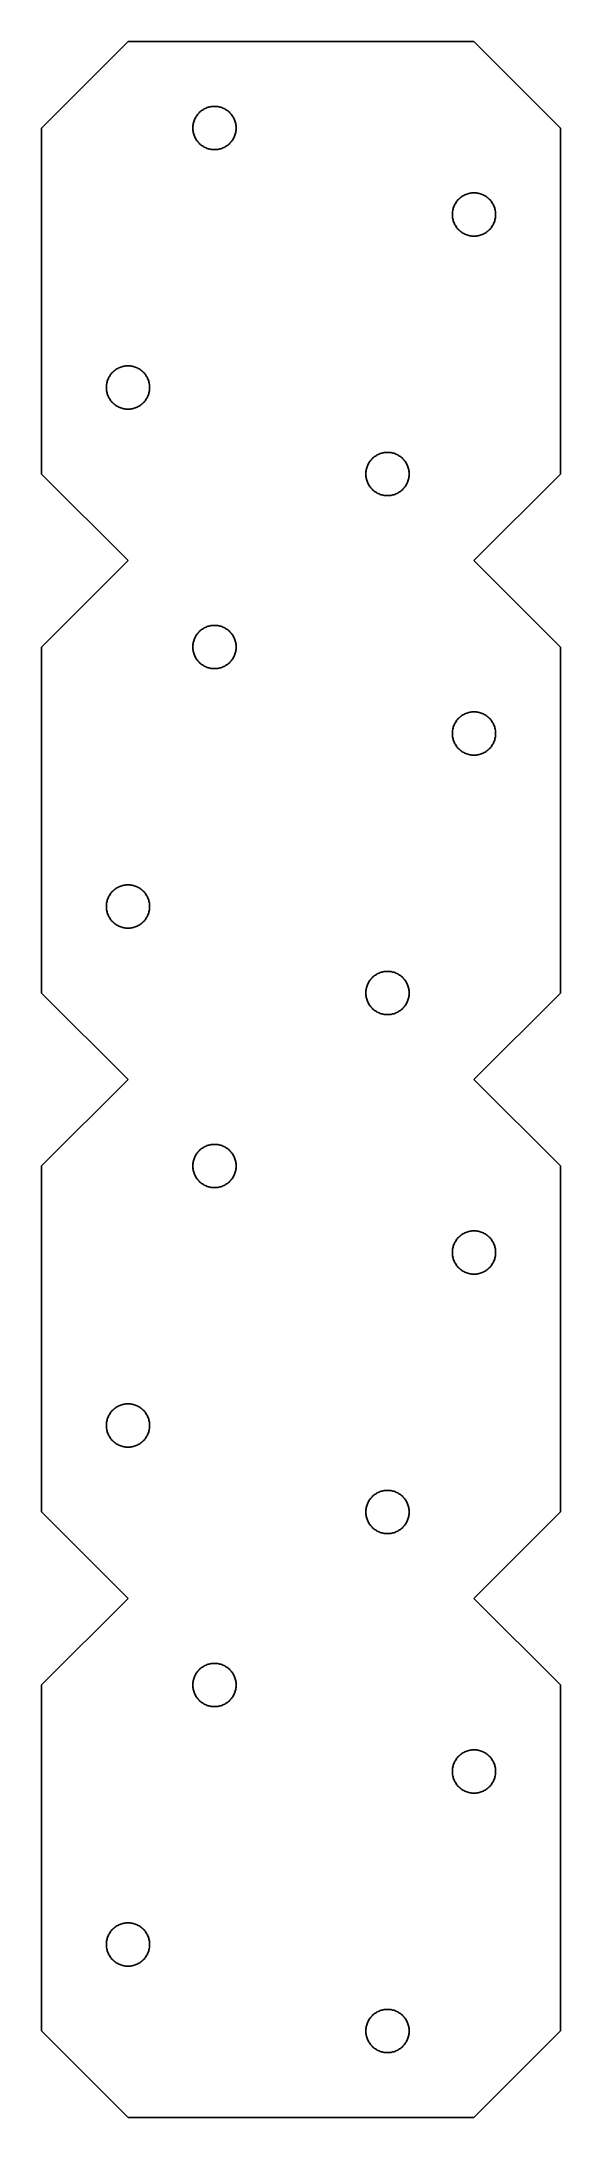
# Model space of a CAD drawing. Header units: metres. Extents: x -12 to 12, y -12 to 84.
import ezdxf

# ---------------------------------------------------------------- set-up
doc = ezdxf.new("R2010")
doc.units = ezdxf.units.M

msp = doc.modelspace()

# ---------------------------------------------------------------- linework, layer by layer
for p, q in [((-8, 84), (-12, 80)), ((8, 84), (-8, 84)), ((12, 80), (8, 84)), ((-4.77301, 80.6344), (-4.74094, 80.6716)), ((-4.74094, 80.6716), (-4.70709, 80.7071)), ((-4.70709, 80.7071), (-4.67155, 80.741)), ((-4.67155, 80.741), (-4.63438, 80.773)), ((-4.63438, 80.773), (-4.59569, 80.8032)), ((-4.59569, 80.8032), (-4.55556, 80.8315)), ((-4.55556, 80.8315), (-4.5141, 80.8577)), ((-4.5141, 80.8577), (-4.47139, 80.8819)), ((-4.47139, 80.8819), (-4.42755, 80.904)), ((-4.42755, 80.904), (-4.38268, 80.9239)), ((-4.38268, 80.9239), (-4.33688, 80.9415)), ((-4.33688, 80.9415), (-4.29028, 80.9569)), ((-4.29028, 80.9569), (-4.24297, 80.97)), ((-4.24297, 80.97), (-4.19508, 80.9808)), ((-4.19508, 80.9808), (-4.14673, 80.9892)), ((-4.14673, 80.9892), (-4.09801, 80.9952)), ((-4.09801, 80.9952), (-4.04906, 80.9988)), ((-4.04906, 80.9988), (-4, 81)), ((-4, 81), (-3.95093, 80.9988)), ((-3.95093, 80.9988), (-3.90198, 80.9952)), ((-3.90198, 80.9952), (-3.85326, 80.9892)), ((-3.85326, 80.9892), (-3.8049, 80.9808)), ((-3.8049, 80.9808), (-3.75702, 80.97)), ((-3.75702, 80.97), (-3.7097, 80.9569)), ((-3.7097, 80.9569), (-3.6631, 80.9415)), ((-3.6631, 80.9415), (-3.61731, 80.9239)), ((-3.61731, 80.9239), (-3.57243, 80.904)), ((-3.57243, 80.904), (-3.52859, 80.8819)), ((-3.52859, 80.8819), (-3.48589, 80.8577)), ((-3.48589, 80.8577), (-3.44443, 80.8315)), ((-3.44443, 80.8315), (-3.4043, 80.8032)), ((-3.4043, 80.8032), (-3.3656, 80.773)), ((-3.3656, 80.773), (-3.32843, 80.741)), ((-3.32843, 80.741), (-3.29289, 80.7071)), ((-3.29289, 80.7071), (-3.25905, 80.6716)), ((-3.25905, 80.6716), (-3.22697, 80.6344)), ((-12, 80), (-12, 64)), ((-5, 80), (-4.99879, 80.0491)), ((-4.99879, 79.9509), (-5, 80)), ((-4.99879, 80.0491), (-4.99518, 80.098)), ((-4.99518, 79.902), (-4.99879, 79.9509)), ((-4.99518, 80.098), (-4.98917, 80.1467)), ((-4.98917, 79.8533), (-4.99518, 79.902)), ((-4.98917, 80.1467), (-4.98077, 80.1951)), ((-4.98077, 79.8049), (-4.98917, 79.8533)), ((-4.98077, 80.1951), (-4.97002, 80.243)), ((-4.97002, 79.757), (-4.98077, 79.8049)), ((-4.97002, 80.243), (-4.95694, 80.2903)), ((-4.95694, 79.7097), (-4.97002, 79.757)), ((-4.95694, 80.2903), (-4.94154, 80.3369)), ((-4.94154, 79.6631), (-4.95694, 79.7097)), ((-4.94154, 80.3369), (-4.92387, 80.3827)), ((-4.92387, 80.3827), (-4.90398, 80.4276)), ((-4.90398, 80.4276), (-4.88191, 80.4714)), ((-4.88191, 80.4714), (-4.85773, 80.5141)), ((-4.85773, 80.5141), (-4.83147, 80.5556)), ((-4.83147, 80.5556), (-4.80321, 80.5957)), ((-4.80321, 80.5957), (-4.77301, 80.6344)), ((-3.22697, 80.6344), (-3.19678, 80.5957)), ((-3.19678, 80.5957), (-3.16852, 80.5556)), ((-3.16852, 80.5556), (-3.14226, 80.5141)), ((-3.14226, 80.5141), (-3.11807, 80.4714)), ((-3.11807, 80.4714), (-3.09601, 80.4276)), ((-3.09601, 80.4276), (-3.07611, 80.3827)), ((-3.07611, 80.3827), (-3.05844, 80.3369)), ((-3.05844, 80.3369), (-3.04305, 80.2903)), ((-3.04305, 79.7097), (-3.05844, 79.6631)), ((-3.04305, 80.2903), (-3.02997, 80.243)), ((-3.02997, 79.757), (-3.04305, 79.7097)), ((-3.02997, 80.243), (-3.01921, 80.1951)), ((-3.01921, 79.8049), (-3.02997, 79.757)), ((-3.01921, 80.1951), (-3.01082, 80.1467)), ((-3.01082, 79.8533), (-3.01921, 79.8049)), ((-3.01082, 80.1467), (-3.00481, 80.098)), ((-3.00481, 79.902), (-3.01082, 79.8533)), ((-3.00481, 80.098), (-3.00119, 80.0491)), ((-3.00119, 79.9509), (-3.00481, 79.902)), ((-3.00119, 80.0491), (-3, 80)), ((-3, 80), (-3.00119, 79.9509)), ((12, 64), (12, 80)), ((-4.92387, 79.6173), (-4.94154, 79.6631)), ((-4.90398, 79.5724), (-4.92387, 79.6173)), ((-4.88191, 79.5286), (-4.90398, 79.5724)), ((-4.85773, 79.4859), (-4.88191, 79.5286)), ((-4.83147, 79.4444), (-4.85773, 79.4859)), ((-4.80321, 79.4043), (-4.83147, 79.4444)), ((-4.77301, 79.3656), (-4.80321, 79.4043)), ((-4.74094, 79.3284), (-4.77301, 79.3656)), ((-4.70709, 79.2929), (-4.74094, 79.3284)), ((-4.67155, 79.259), (-4.70709, 79.2929)), ((-4.63438, 79.227), (-4.67155, 79.259)), ((-4.59569, 79.1968), (-4.63438, 79.227)), ((-4.55556, 79.1685), (-4.59569, 79.1968)), ((-4.5141, 79.1423), (-4.55556, 79.1685)), ((-4.47139, 79.1181), (-4.5141, 79.1423)), ((-4.42755, 79.096), (-4.47139, 79.1181)), ((-4.38268, 79.0761), (-4.42755, 79.096)), ((-4.33688, 79.0585), (-4.38268, 79.0761)), ((-4.29028, 79.0431), (-4.33688, 79.0585)), ((-4.24297, 79.03), (-4.29028, 79.0431)), ((-4.19508, 79.0192), (-4.24297, 79.03)), ((-4.14673, 79.0108), (-4.19508, 79.0192)), ((-4.09801, 79.0048), (-4.14673, 79.0108)), ((-4.04906, 79.0012), (-4.09801, 79.0048)), ((-4, 79), (-4.04906, 79.0012)), ((-3.95093, 79.0012), (-4, 79)), ((-3.90198, 79.0048), (-3.95093, 79.0012)), ((-3.85326, 79.0108), (-3.90198, 79.0048)), ((-3.8049, 79.0192), (-3.85326, 79.0108)), ((-3.75702, 79.03), (-3.8049, 79.0192)), ((-3.7097, 79.0431), (-3.75702, 79.03)), ((-3.6631, 79.0585), (-3.7097, 79.0431)), ((-3.61731, 79.0761), (-3.6631, 79.0585)), ((-3.57243, 79.096), (-3.61731, 79.0761)), ((-3.52859, 79.1181), (-3.57243, 79.096)), ((-3.48589, 79.1423), (-3.52859, 79.1181)), ((-3.44443, 79.1685), (-3.48589, 79.1423)), ((-3.4043, 79.1968), (-3.44443, 79.1685)), ((-3.3656, 79.227), (-3.4043, 79.1968)), ((-3.32843, 79.259), (-3.3656, 79.227)), ((-3.29289, 79.2929), (-3.32843, 79.259)), ((-3.25905, 79.3284), (-3.29289, 79.2929)), ((-3.22697, 79.3656), (-3.25905, 79.3284)), ((-3.19678, 79.4043), (-3.22697, 79.3656)), ((-3.16852, 79.4444), (-3.19678, 79.4043)), ((-3.14226, 79.4859), (-3.16852, 79.4444)), ((-3.11807, 79.5286), (-3.14226, 79.4859)), ((-3.09601, 79.5724), (-3.11807, 79.5286)), ((-3.07611, 79.6173), (-3.09601, 79.5724)), ((-3.05844, 79.6631), (-3.07611, 79.6173)), ((7.3656, 76.773), (7.4043, 76.8032)), ((7.4043, 76.8032), (7.44443, 76.8315)), ((7.44443, 76.8315), (7.48589, 76.8577)), ((7.48589, 76.8577), (7.52859, 76.8819)), ((7.52859, 76.8819), (7.57243, 76.904)), ((7.57243, 76.904), (7.61731, 76.9239)), ((7.61731, 76.9239), (7.6631, 76.9415)), ((7.6631, 76.9415), (7.7097, 76.9569)), ((7.7097, 76.9569), (7.75702, 76.97)), ((7.75702, 76.97), (7.8049, 76.9808)), ((7.8049, 76.9808), (7.85326, 76.9892)), ((7.85326, 76.9892), (7.90198, 76.9952)), ((7.90198, 76.9952), (7.95093, 76.9988)), ((7.95093, 76.9988), (8, 77)), ((8, 77), (8.04906, 76.9988)), ((8.04906, 76.9988), (8.09801, 76.9952)), ((8.09801, 76.9952), (8.14673, 76.9892)), ((8.14673, 76.9892), (8.19508, 76.9808)), ((8.19508, 76.9808), (8.24297, 76.97)), ((8.24297, 76.97), (8.29028, 76.9569)), ((8.29028, 76.9569), (8.33688, 76.9415)), ((8.33688, 76.9415), (8.38268, 76.9239)), ((8.38268, 76.9239), (8.42755, 76.904)), ((8.42755, 76.904), (8.47139, 76.8819)), ((8.47139, 76.8819), (8.5141, 76.8577)), ((8.5141, 76.8577), (8.55556, 76.8315)), ((8.55556, 76.8315), (8.59569, 76.8032)), ((8.59569, 76.8032), (8.63438, 76.773)), ((7, 76), (7.00119, 76.0491)), ((7.00119, 75.9509), (7, 76)), ((7.00119, 76.0491), (7.00481, 76.098)), ((7.00481, 75.902), (7.00119, 75.9509)), ((7.00481, 76.098), (7.01082, 76.1467)), ((7.01082, 75.8533), (7.00481, 75.902)), ((7.01082, 76.1467), (7.01921, 76.1951)), ((7.01921, 75.8049), (7.01082, 75.8533)), ((7.01921, 76.1951), (7.02997, 76.243)), ((7.02997, 76.243), (7.04305, 76.2903)), ((7.04305, 76.2903), (7.05844, 76.3369)), ((7.05844, 76.3369), (7.07611, 76.3827)), ((7.07611, 76.3827), (7.09601, 76.4276)), ((7.09601, 76.4276), (7.11807, 76.4714)), ((7.11807, 76.4714), (7.14226, 76.5141)), ((7.14226, 76.5141), (7.16852, 76.5556)), ((7.16852, 76.5556), (7.19678, 76.5957)), ((7.19678, 76.5957), (7.22697, 76.6344)), ((7.22697, 76.6344), (7.25905, 76.6716)), ((7.25905, 76.6716), (7.29289, 76.7071)), ((7.29289, 76.7071), (7.32843, 76.741)), ((7.32843, 76.741), (7.3656, 76.773)), ((8.63438, 76.773), (8.67155, 76.741)), ((8.67155, 76.741), (8.70709, 76.7071)), ((8.70709, 76.7071), (8.74094, 76.6716)), ((8.74094, 76.6716), (8.77301, 76.6344)), ((8.77301, 76.6344), (8.80321, 76.5957)), ((8.80321, 76.5957), (8.83147, 76.5556)), ((8.83147, 76.5556), (8.85773, 76.5141)), ((8.85773, 76.5141), (8.88191, 76.4714)), ((8.88191, 76.4714), (8.90398, 76.4276)), ((8.90398, 76.4276), (8.92387, 76.3827)), ((8.92387, 76.3827), (8.94154, 76.3369)), ((8.94154, 76.3369), (8.95694, 76.2903)), ((8.95694, 76.2903), (8.97002, 76.243)), ((8.97002, 76.243), (8.98077, 76.1951)), ((8.98077, 76.1951), (8.98917, 76.1467)), ((8.98917, 75.8533), (8.98077, 75.8049)), ((8.98917, 76.1467), (8.99518, 76.098)), ((8.99518, 75.902), (8.98917, 75.8533)), ((8.99518, 76.098), (8.99879, 76.0491)), ((8.99879, 75.9509), (8.99518, 75.902)), ((8.99879, 76.0491), (9, 76)), ((9, 76), (8.99879, 75.9509)), ((7.02997, 75.757), (7.01921, 75.8049)), ((7.04305, 75.7097), (7.02997, 75.757)), ((7.05844, 75.6631), (7.04305, 75.7097)), ((7.07611, 75.6173), (7.05844, 75.6631)), ((7.09601, 75.5724), (7.07611, 75.6173)), ((7.11807, 75.5286), (7.09601, 75.5724)), ((7.14226, 75.4859), (7.11807, 75.5286)), ((7.16852, 75.4444), (7.14226, 75.4859)), ((7.19678, 75.4043), (7.16852, 75.4444)), ((7.22697, 75.3656), (7.19678, 75.4043)), ((7.25905, 75.3284), (7.22697, 75.3656)), ((7.29289, 75.2929), (7.25905, 75.3284)), ((7.32843, 75.259), (7.29289, 75.2929)), ((7.3656, 75.227), (7.32843, 75.259)), ((7.4043, 75.1968), (7.3656, 75.227)), ((7.44443, 75.1685), (7.4043, 75.1968)), ((7.48589, 75.1423), (7.44443, 75.1685)), ((7.52859, 75.1181), (7.48589, 75.1423)), ((7.57243, 75.096), (7.52859, 75.1181)), ((7.61731, 75.0761), (7.57243, 75.096)), ((7.6631, 75.0585), (7.61731, 75.0761)), ((7.7097, 75.0431), (7.6631, 75.0585)), ((7.75702, 75.03), (7.7097, 75.0431)), ((7.8049, 75.0192), (7.75702, 75.03)), ((7.85326, 75.0108), (7.8049, 75.0192)), ((7.90198, 75.0048), (7.85326, 75.0108)), ((7.95093, 75.0012), (7.90198, 75.0048)), ((8, 75), (7.95093, 75.0012)), ((8.04906, 75.0012), (8, 75)), ((8.09801, 75.0048), (8.04906, 75.0012)), ((8.14673, 75.0108), (8.09801, 75.0048)), ((8.19508, 75.0192), (8.14673, 75.0108)), ((8.24297, 75.03), (8.19508, 75.0192)), ((8.29028, 75.0431), (8.24297, 75.03)), ((8.33688, 75.0585), (8.29028, 75.0431)), ((8.38268, 75.0761), (8.33688, 75.0585)), ((8.42755, 75.096), (8.38268, 75.0761)), ((8.47139, 75.1181), (8.42755, 75.096)), ((8.5141, 75.1423), (8.47139, 75.1181)), ((8.55556, 75.1685), (8.5141, 75.1423)), ((8.59569, 75.1968), (8.55556, 75.1685)), ((8.63438, 75.227), (8.59569, 75.1968)), ((8.67155, 75.259), (8.63438, 75.227)), ((8.70709, 75.2929), (8.67155, 75.259)), ((8.74094, 75.3284), (8.70709, 75.2929)), ((8.77301, 75.3656), (8.74094, 75.3284)), ((8.80321, 75.4043), (8.77301, 75.3656)), ((8.83147, 75.4444), (8.80321, 75.4043)), ((8.85773, 75.4859), (8.83147, 75.4444)), ((8.88191, 75.5286), (8.85773, 75.4859)), ((8.90398, 75.5724), (8.88191, 75.5286)), ((8.92387, 75.6173), (8.90398, 75.5724)), ((8.94154, 75.6631), (8.92387, 75.6173)), ((8.95694, 75.7097), (8.94154, 75.6631)), ((8.97002, 75.757), (8.95694, 75.7097)), ((8.98077, 75.8049), (8.97002, 75.757)), ((-8.98917, 68.1467), (-8.98077, 68.1951)), ((-8.98077, 68.1951), (-8.97002, 68.243)), ((-8.97002, 68.243), (-8.95694, 68.2903)), ((-8.95694, 68.2903), (-8.94154, 68.3369)), ((-8.94154, 68.3369), (-8.92387, 68.3827)), ((-8.92387, 68.3827), (-8.90398, 68.4276)), ((-8.90398, 68.4276), (-8.88191, 68.4714)), ((-8.88191, 68.4714), (-8.85773, 68.5141)), ((-8.85773, 68.5141), (-8.83147, 68.5556)), ((-8.83147, 68.5556), (-8.80321, 68.5957)), ((-8.80321, 68.5957), (-8.77301, 68.6344)), ((-8.77301, 68.6344), (-8.74094, 68.6716)), ((-8.74094, 68.6716), (-8.70709, 68.7071)), ((-8.70709, 68.7071), (-8.67155, 68.741)), ((-8.67155, 68.741), (-8.63438, 68.773)), ((-8.63438, 68.773), (-8.59569, 68.8032)), ((-8.59569, 68.8032), (-8.55556, 68.8315)), ((-8.55556, 68.8315), (-8.5141, 68.8577)), ((-8.5141, 68.8577), (-8.47139, 68.8819)), ((-8.47139, 68.8819), (-8.42755, 68.904)), ((-8.42755, 68.904), (-8.38268, 68.9239)), ((-8.38268, 68.9239), (-8.33688, 68.9415)), ((-8.33688, 68.9415), (-8.29028, 68.9569)), ((-8.29028, 68.9569), (-8.24297, 68.97)), ((-8.24297, 68.97), (-8.19508, 68.9808)), ((-8.19508, 68.9808), (-8.14673, 68.9892)), ((-8.14673, 68.9892), (-8.09801, 68.9952)), ((-8.09801, 68.9952), (-8.04906, 68.9988)), ((-8.04906, 68.9988), (-8, 69)), ((-8, 69), (-7.95093, 68.9988)), ((-7.95093, 68.9988), (-7.90198, 68.9952)), ((-7.90198, 68.9952), (-7.85326, 68.9892)), ((-7.85326, 68.9892), (-7.8049, 68.9808)), ((-7.8049, 68.9808), (-7.75702, 68.97)), ((-7.75702, 68.97), (-7.7097, 68.9569)), ((-7.7097, 68.9569), (-7.6631, 68.9415)), ((-7.6631, 68.9415), (-7.61731, 68.9239)), ((-7.61731, 68.9239), (-7.57243, 68.904)), ((-7.57243, 68.904), (-7.52859, 68.8819)), ((-7.52859, 68.8819), (-7.48589, 68.8577)), ((-7.48589, 68.8577), (-7.44443, 68.8315)), ((-7.44443, 68.8315), (-7.4043, 68.8032)), ((-7.4043, 68.8032), (-7.3656, 68.773)), ((-7.3656, 68.773), (-7.32843, 68.741)), ((-7.32843, 68.741), (-7.29289, 68.7071)), ((-7.29289, 68.7071), (-7.25905, 68.6716)), ((-7.25905, 68.6716), (-7.22697, 68.6344)), ((-7.22697, 68.6344), (-7.19678, 68.5957)), ((-7.19678, 68.5957), (-7.16852, 68.5556)), ((-7.16852, 68.5556), (-7.14226, 68.5141)), ((-7.14226, 68.5141), (-7.11807, 68.4714)), ((-7.11807, 68.4714), (-7.09601, 68.4276)), ((-7.09601, 68.4276), (-7.07611, 68.3827)), ((-7.07611, 68.3827), (-7.05844, 68.3369)), ((-7.05844, 68.3369), (-7.04305, 68.2903)), ((-7.04305, 68.2903), (-7.02997, 68.243)), ((-7.02997, 68.243), (-7.01921, 68.1951)), ((-7.01921, 68.1951), (-7.01082, 68.1467)), ((-9, 68), (-8.99879, 68.0491)), ((-8.99879, 67.9509), (-9, 68)), ((-8.99879, 68.0491), (-8.99518, 68.098)), ((-8.99518, 67.902), (-8.99879, 67.9509)), ((-8.99518, 68.098), (-8.98917, 68.1467)), ((-8.98917, 67.8533), (-8.99518, 67.902)), ((-8.98077, 67.8049), (-8.98917, 67.8533)), ((-8.97002, 67.757), (-8.98077, 67.8049)), ((-8.95694, 67.7097), (-8.97002, 67.757)), ((-8.94154, 67.6631), (-8.95694, 67.7097)), ((-8.92387, 67.6173), (-8.94154, 67.6631)), ((-8.90398, 67.5724), (-8.92387, 67.6173)), ((-8.88191, 67.5286), (-8.90398, 67.5724)), ((-8.85773, 67.4859), (-8.88191, 67.5286)), ((-8.83147, 67.4444), (-8.85773, 67.4859)), ((-8.80321, 67.4043), (-8.83147, 67.4444)), ((-8.77301, 67.3656), (-8.80321, 67.4043)), ((-8.74094, 67.3284), (-8.77301, 67.3656)), ((-8.70709, 67.2929), (-8.74094, 67.3284)), ((-8.67155, 67.259), (-8.70709, 67.2929)), ((-8.63438, 67.227), (-8.67155, 67.259)), ((-8.59569, 67.1968), (-8.63438, 67.227)), ((-7.3656, 67.227), (-7.4043, 67.1968)), ((-7.32843, 67.259), (-7.3656, 67.227)), ((-7.29289, 67.2929), (-7.32843, 67.259)), ((-7.25905, 67.3284), (-7.29289, 67.2929)), ((-7.22697, 67.3656), (-7.25905, 67.3284)), ((-7.19678, 67.4043), (-7.22697, 67.3656)), ((-7.16852, 67.4444), (-7.19678, 67.4043)), ((-7.14226, 67.4859), (-7.16852, 67.4444)), ((-7.11807, 67.5286), (-7.14226, 67.4859)), ((-7.09601, 67.5724), (-7.11807, 67.5286)), ((-7.07611, 67.6173), (-7.09601, 67.5724)), ((-7.05844, 67.6631), (-7.07611, 67.6173)), ((-7.04305, 67.7097), (-7.05844, 67.6631)), ((-7.02997, 67.757), (-7.04305, 67.7097)), ((-7.01921, 67.8049), (-7.02997, 67.757)), ((-7.01082, 67.8533), (-7.01921, 67.8049)), ((-7.01082, 68.1467), (-7.00481, 68.098)), ((-7.00481, 67.902), (-7.01082, 67.8533)), ((-7.00481, 68.098), (-7.00119, 68.0491)), ((-7.00119, 67.9509), (-7.00481, 67.902)), ((-7.00119, 68.0491), (-7, 68)), ((-7, 68), (-7.00119, 67.9509)), ((-8.55556, 67.1685), (-8.59569, 67.1968)), ((-8.5141, 67.1423), (-8.55556, 67.1685)), ((-8.47139, 67.1181), (-8.5141, 67.1423)), ((-8.42755, 67.096), (-8.47139, 67.1181)), ((-8.38268, 67.0761), (-8.42755, 67.096)), ((-8.33688, 67.0585), (-8.38268, 67.0761)), ((-8.29028, 67.0431), (-8.33688, 67.0585)), ((-8.24297, 67.03), (-8.29028, 67.0431)), ((-8.19508, 67.0192), (-8.24297, 67.03)), ((-8.14673, 67.0108), (-8.19508, 67.0192)), ((-8.09801, 67.0048), (-8.14673, 67.0108)), ((-8.04906, 67.0012), (-8.09801, 67.0048)), ((-8, 67), (-8.04906, 67.0012)), ((-7.95093, 67.0012), (-8, 67)), ((-7.90198, 67.0048), (-7.95093, 67.0012)), ((-7.85326, 67.0108), (-7.90198, 67.0048)), ((-7.8049, 67.0192), (-7.85326, 67.0108)), ((-7.75702, 67.03), (-7.8049, 67.0192)), ((-7.7097, 67.0431), (-7.75702, 67.03)), ((-7.6631, 67.0585), (-7.7097, 67.0431)), ((-7.61731, 67.0761), (-7.6631, 67.0585)), ((-7.57243, 67.096), (-7.61731, 67.0761)), ((-7.52859, 67.1181), (-7.57243, 67.096)), ((-7.48589, 67.1423), (-7.52859, 67.1181)), ((-7.44443, 67.1685), (-7.48589, 67.1423)), ((-7.4043, 67.1968), (-7.44443, 67.1685)), ((3.04305, 64.2903), (3.05844, 64.3369)), ((3.05844, 64.3369), (3.07611, 64.3827)), ((3.07611, 64.3827), (3.09601, 64.4276)), ((3.09601, 64.4276), (3.11807, 64.4714)), ((3.11807, 64.4714), (3.14226, 64.5141)), ((3.14226, 64.5141), (3.16852, 64.5556)), ((3.16852, 64.5556), (3.19678, 64.5957)), ((3.19678, 64.5957), (3.22697, 64.6344)), ((3.22697, 64.6344), (3.25905, 64.6716)), ((3.25905, 64.6716), (3.29289, 64.7071)), ((3.29289, 64.7071), (3.32843, 64.741)), ((3.32843, 64.741), (3.3656, 64.773)), ((3.3656, 64.773), (3.4043, 64.8032)), ((3.4043, 64.8032), (3.44443, 64.8315)), ((3.44443, 64.8315), (3.48589, 64.8577)), ((3.48589, 64.8577), (3.52859, 64.8819)), ((3.52859, 64.8819), (3.57243, 64.904)), ((3.57243, 64.904), (3.61731, 64.9239)), ((3.61731, 64.9239), (3.6631, 64.9415)), ((3.6631, 64.9415), (3.7097, 64.9569)), ((3.7097, 64.9569), (3.75702, 64.97)), ((3.75702, 64.97), (3.8049, 64.9808)), ((3.8049, 64.9808), (3.85326, 64.9892)), ((3.85326, 64.9892), (3.90198, 64.9952)), ((3.90198, 64.9952), (3.95093, 64.9988)), ((3.95093, 64.9988), (4, 65)), ((4, 65), (4.04906, 64.9988)), ((4.04906, 64.9988), (4.09801, 64.9952)), ((4.09801, 64.9952), (4.14673, 64.9892)), ((4.14673, 64.9892), (4.19508, 64.9808)), ((4.19508, 64.9808), (4.24297, 64.97)), ((4.24297, 64.97), (4.29028, 64.9569)), ((4.29028, 64.9569), (4.33688, 64.9415)), ((4.33688, 64.9415), (4.38268, 64.9239)), ((4.38268, 64.9239), (4.42755, 64.904)), ((4.42755, 64.904), (4.47139, 64.8819)), ((4.47139, 64.8819), (4.5141, 64.8577)), ((4.5141, 64.8577), (4.55556, 64.8315)), ((4.55556, 64.8315), (4.59569, 64.8032)), ((4.59569, 64.8032), (4.63438, 64.773)), ((4.63438, 64.773), (4.67155, 64.741)), ((4.67155, 64.741), (4.70709, 64.7071)), ((4.70709, 64.7071), (4.74094, 64.6716)), ((4.74094, 64.6716), (4.77301, 64.6344)), ((4.77301, 64.6344), (4.80321, 64.5957)), ((4.80321, 64.5957), (4.83147, 64.5556)), ((4.83147, 64.5556), (4.85773, 64.5141)), ((4.85773, 64.5141), (4.88191, 64.4714)), ((4.88191, 64.4714), (4.90398, 64.4276)), ((4.90398, 64.4276), (4.92387, 64.3827)), ((4.92387, 64.3827), (4.94154, 64.3369)), ((4.94154, 64.3369), (4.95694, 64.2903)), ((-12, 64), (-8, 60)), ((3, 64), (3.00119, 64.0491)), ((3.00119, 63.9509), (3, 64)), ((3.00119, 64.0491), (3.00481, 64.098)), ((3.00481, 63.902), (3.00119, 63.9509)), ((3.00481, 64.098), (3.01082, 64.1467)), ((3.01082, 63.8533), (3.00481, 63.902)), ((3.01082, 64.1467), (3.01921, 64.1951)), ((3.01921, 63.8049), (3.01082, 63.8533)), ((3.01921, 64.1951), (3.02997, 64.243)), ((3.02997, 63.757), (3.01921, 63.8049)), ((3.02997, 64.243), (3.04305, 64.2903)), ((3.04305, 63.7097), (3.02997, 63.757)), ((3.05844, 63.6631), (3.04305, 63.7097)), ((3.07611, 63.6173), (3.05844, 63.6631)), ((3.09601, 63.5724), (3.07611, 63.6173)), ((3.11807, 63.5286), (3.09601, 63.5724)), ((3.14226, 63.4859), (3.11807, 63.5286)), ((3.16852, 63.4444), (3.14226, 63.4859)), ((3.19678, 63.4043), (3.16852, 63.4444)), ((3.22697, 63.3656), (3.19678, 63.4043)), ((3.25905, 63.3284), (3.22697, 63.3656)), ((4.77301, 63.3656), (4.74094, 63.3284)), ((4.80321, 63.4043), (4.77301, 63.3656)), ((4.83147, 63.4444), (4.80321, 63.4043)), ((4.85773, 63.4859), (4.83147, 63.4444)), ((4.88191, 63.5286), (4.85773, 63.4859)), ((4.90398, 63.5724), (4.88191, 63.5286)), ((4.92387, 63.6173), (4.90398, 63.5724)), ((4.94154, 63.6631), (4.92387, 63.6173)), ((4.95694, 63.7097), (4.94154, 63.6631)), ((4.95694, 64.2903), (4.97002, 64.243)), ((4.97002, 63.757), (4.95694, 63.7097)), ((4.97002, 64.243), (4.98077, 64.1951)), ((4.98077, 63.8049), (4.97002, 63.757)), ((4.98077, 64.1951), (4.98917, 64.1467)), ((4.98917, 63.8533), (4.98077, 63.8049)), ((4.98917, 64.1467), (4.99518, 64.098)), ((4.99518, 63.902), (4.98917, 63.8533)), ((4.99518, 64.098), (4.99879, 64.0491)), ((4.99879, 63.9509), (4.99518, 63.902)), ((4.99879, 64.0491), (5, 64)), ((5, 64), (4.99879, 63.9509)), ((8, 60), (12, 64)), ((3.29289, 63.2929), (3.25905, 63.3284)), ((3.32843, 63.259), (3.29289, 63.2929)), ((3.3656, 63.227), (3.32843, 63.259)), ((3.4043, 63.1968), (3.3656, 63.227)), ((3.44443, 63.1685), (3.4043, 63.1968)), ((3.48589, 63.1423), (3.44443, 63.1685)), ((3.52859, 63.1181), (3.48589, 63.1423)), ((3.57243, 63.096), (3.52859, 63.1181)), ((3.61731, 63.0761), (3.57243, 63.096)), ((3.6631, 63.0585), (3.61731, 63.0761)), ((3.7097, 63.0431), (3.6631, 63.0585)), ((3.75702, 63.03), (3.7097, 63.0431)), ((3.8049, 63.0192), (3.75702, 63.03)), ((3.85326, 63.0108), (3.8049, 63.0192)), ((3.90198, 63.0048), (3.85326, 63.0108)), ((3.95093, 63.0012), (3.90198, 63.0048)), ((4, 63), (3.95093, 63.0012)), ((4.04906, 63.0012), (4, 63)), ((4.09801, 63.0048), (4.04906, 63.0012)), ((4.14673, 63.0108), (4.09801, 63.0048)), ((4.19508, 63.0192), (4.14673, 63.0108)), ((4.24297, 63.03), (4.19508, 63.0192)), ((4.29028, 63.0431), (4.24297, 63.03)), ((4.33688, 63.0585), (4.29028, 63.0431)), ((4.38268, 63.0761), (4.33688, 63.0585)), ((4.42755, 63.096), (4.38268, 63.0761)), ((4.47139, 63.1181), (4.42755, 63.096)), ((4.5141, 63.1423), (4.47139, 63.1181)), ((4.55556, 63.1685), (4.5141, 63.1423)), ((4.59569, 63.1968), (4.55556, 63.1685)), ((4.63438, 63.227), (4.59569, 63.1968)), ((4.67155, 63.259), (4.63438, 63.227)), ((4.70709, 63.2929), (4.67155, 63.259)), ((4.74094, 63.3284), (4.70709, 63.2929)), ((-8, 60), (-12, 56)), ((12, 56), (8, 60)), ((-4.77301, 56.6344), (-4.74094, 56.6716)), ((-4.74094, 56.6716), (-4.70709, 56.7071)), ((-4.70709, 56.7071), (-4.67155, 56.741)), ((-4.67155, 56.741), (-4.63438, 56.773)), ((-4.63438, 56.773), (-4.59569, 56.8032)), ((-4.59569, 56.8032), (-4.55556, 56.8315)), ((-4.55556, 56.8315), (-4.5141, 56.8577)), ((-4.5141, 56.8577), (-4.47139, 56.8819)), ((-4.47139, 56.8819), (-4.42755, 56.904)), ((-4.42755, 56.904), (-4.38268, 56.9239)), ((-4.38268, 56.9239), (-4.33688, 56.9415)), ((-4.33688, 56.9415), (-4.29028, 56.9569)), ((-4.29028, 56.9569), (-4.24297, 56.97)), ((-4.24297, 56.97), (-4.19508, 56.9808)), ((-4.19508, 56.9808), (-4.14673, 56.9892)), ((-4.14673, 56.9892), (-4.09801, 56.9952)), ((-4.09801, 56.9952), (-4.04906, 56.9988)), ((-4.04906, 56.9988), (-4, 57)), ((-4, 57), (-3.95093, 56.9988)), ((-3.95093, 56.9988), (-3.90198, 56.9952)), ((-3.90198, 56.9952), (-3.85326, 56.9892)), ((-3.85326, 56.9892), (-3.8049, 56.9808)), ((-3.8049, 56.9808), (-3.75702, 56.97)), ((-3.75702, 56.97), (-3.7097, 56.9569)), ((-3.7097, 56.9569), (-3.6631, 56.9415)), ((-3.6631, 56.9415), (-3.61731, 56.9239)), ((-3.61731, 56.9239), (-3.57243, 56.904)), ((-3.57243, 56.904), (-3.52859, 56.8819)), ((-3.52859, 56.8819), (-3.48589, 56.8577)), ((-3.48589, 56.8577), (-3.44443, 56.8315)), ((-3.44443, 56.8315), (-3.4043, 56.8032)), ((-3.4043, 56.8032), (-3.3656, 56.773)), ((-3.3656, 56.773), (-3.32843, 56.741)), ((-3.32843, 56.741), (-3.29289, 56.7071)), ((-3.29289, 56.7071), (-3.25905, 56.6716)), ((-3.25905, 56.6716), (-3.22697, 56.6344)), ((-12, 56), (-12, 40)), ((-5, 56), (-4.99879, 56.0491)), ((-4.99879, 55.9509), (-5, 56)), ((-4.99879, 56.0491), (-4.99518, 56.098)), ((-4.99518, 55.902), (-4.99879, 55.9509)), ((-4.99518, 56.098), (-4.98917, 56.1467)), ((-4.98917, 55.8533), (-4.99518, 55.902)), ((-4.98917, 56.1467), (-4.98077, 56.1951)), ((-4.98077, 55.8049), (-4.98917, 55.8533)), ((-4.98077, 56.1951), (-4.97002, 56.243)), ((-4.97002, 55.757), (-4.98077, 55.8049)), ((-4.97002, 56.243), (-4.95694, 56.2903)), ((-4.95694, 55.7097), (-4.97002, 55.757)), ((-4.95694, 56.2903), (-4.94154, 56.3369)), ((-4.94154, 55.6631), (-4.95694, 55.7097)), ((-4.94154, 56.3369), (-4.92387, 56.3827)), ((-4.92387, 56.3827), (-4.90398, 56.4276)), ((-4.90398, 56.4276), (-4.88191, 56.4714)), ((-4.88191, 56.4714), (-4.85773, 56.5141)), ((-4.85773, 56.5141), (-4.83147, 56.5556)), ((-4.83147, 56.5556), (-4.80321, 56.5957)), ((-4.80321, 56.5957), (-4.77301, 56.6344)), ((-3.22697, 56.6344), (-3.19678, 56.5957)), ((-3.19678, 56.5957), (-3.16852, 56.5556)), ((-3.16852, 56.5556), (-3.14226, 56.5141)), ((-3.14226, 56.5141), (-3.11807, 56.4714)), ((-3.11807, 56.4714), (-3.09601, 56.4276)), ((-3.09601, 56.4276), (-3.07611, 56.3827)), ((-3.07611, 56.3827), (-3.05844, 56.3369)), ((-3.05844, 56.3369), (-3.04305, 56.2903)), ((-3.04305, 55.7097), (-3.05844, 55.6631)), ((-3.04305, 56.2903), (-3.02997, 56.243)), ((-3.02997, 55.757), (-3.04305, 55.7097)), ((-3.02997, 56.243), (-3.01921, 56.1951)), ((-3.01921, 55.8049), (-3.02997, 55.757)), ((-3.01921, 56.1951), (-3.01082, 56.1467)), ((-3.01082, 55.8533), (-3.01921, 55.8049)), ((-3.01082, 56.1467), (-3.00481, 56.098)), ((-3.00481, 55.902), (-3.01082, 55.8533)), ((-3.00481, 56.098), (-3.00119, 56.0491)), ((-3.00119, 55.9509), (-3.00481, 55.902)), ((-3.00119, 56.0491), (-3, 56)), ((-3, 56), (-3.00119, 55.9509)), ((12, 40), (12, 56)), ((-4.92387, 55.6173), (-4.94154, 55.6631)), ((-4.90398, 55.5724), (-4.92387, 55.6173)), ((-4.88191, 55.5286), (-4.90398, 55.5724)), ((-4.85773, 55.4859), (-4.88191, 55.5286)), ((-4.83147, 55.4444), (-4.85773, 55.4859)), ((-4.80321, 55.4043), (-4.83147, 55.4444)), ((-4.77301, 55.3656), (-4.80321, 55.4043)), ((-4.74094, 55.3284), (-4.77301, 55.3656)), ((-4.70709, 55.2929), (-4.74094, 55.3284)), ((-4.67155, 55.259), (-4.70709, 55.2929)), ((-4.63438, 55.227), (-4.67155, 55.259)), ((-4.59569, 55.1968), (-4.63438, 55.227)), ((-4.55556, 55.1685), (-4.59569, 55.1968)), ((-4.5141, 55.1423), (-4.55556, 55.1685)), ((-4.47139, 55.1181), (-4.5141, 55.1423)), ((-4.42755, 55.096), (-4.47139, 55.1181)), ((-4.38268, 55.0761), (-4.42755, 55.096)), ((-4.33688, 55.0585), (-4.38268, 55.0761)), ((-4.29028, 55.0431), (-4.33688, 55.0585)), ((-4.24297, 55.03), (-4.29028, 55.0431)), ((-4.19508, 55.0192), (-4.24297, 55.03)), ((-4.14673, 55.0108), (-4.19508, 55.0192)), ((-4.09801, 55.0048), (-4.14673, 55.0108)), ((-4.04906, 55.0012), (-4.09801, 55.0048)), ((-4, 55), (-4.04906, 55.0012)), ((-3.95093, 55.0012), (-4, 55)), ((-3.90198, 55.0048), (-3.95093, 55.0012)), ((-3.85326, 55.0108), (-3.90198, 55.0048)), ((-3.8049, 55.0192), (-3.85326, 55.0108)), ((-3.75702, 55.03), (-3.8049, 55.0192)), ((-3.7097, 55.0431), (-3.75702, 55.03)), ((-3.6631, 55.0585), (-3.7097, 55.0431)), ((-3.61731, 55.0761), (-3.6631, 55.0585)), ((-3.57243, 55.096), (-3.61731, 55.0761)), ((-3.52859, 55.1181), (-3.57243, 55.096)), ((-3.48589, 55.1423), (-3.52859, 55.1181)), ((-3.44443, 55.1685), (-3.48589, 55.1423)), ((-3.4043, 55.1968), (-3.44443, 55.1685)), ((-3.3656, 55.227), (-3.4043, 55.1968)), ((-3.32843, 55.259), (-3.3656, 55.227)), ((-3.29289, 55.2929), (-3.32843, 55.259)), ((-3.25905, 55.3284), (-3.29289, 55.2929)), ((-3.22697, 55.3656), (-3.25905, 55.3284)), ((-3.19678, 55.4043), (-3.22697, 55.3656)), ((-3.16852, 55.4444), (-3.19678, 55.4043)), ((-3.14226, 55.4859), (-3.16852, 55.4444)), ((-3.11807, 55.5286), (-3.14226, 55.4859)), ((-3.09601, 55.5724), (-3.11807, 55.5286)), ((-3.07611, 55.6173), (-3.09601, 55.5724)), ((-3.05844, 55.6631), (-3.07611, 55.6173)), ((7.3656, 52.773), (7.4043, 52.8032)), ((7.4043, 52.8032), (7.44443, 52.8315)), ((7.44443, 52.8315), (7.48589, 52.8577)), ((7.48589, 52.8577), (7.52859, 52.8819)), ((7.52859, 52.8819), (7.57243, 52.904)), ((7.57243, 52.904), (7.61731, 52.9239)), ((7.61731, 52.9239), (7.6631, 52.9415)), ((7.6631, 52.9415), (7.7097, 52.9569)), ((7.7097, 52.9569), (7.75702, 52.97)), ((7.75702, 52.97), (7.8049, 52.9808)), ((7.8049, 52.9808), (7.85326, 52.9892)), ((7.85326, 52.9892), (7.90198, 52.9952)), ((7.90198, 52.9952), (7.95093, 52.9988)), ((7.95093, 52.9988), (8, 53)), ((8, 53), (8.04906, 52.9988)), ((8.04906, 52.9988), (8.09801, 52.9952)), ((8.09801, 52.9952), (8.14673, 52.9892)), ((8.14673, 52.9892), (8.19508, 52.9808)), ((8.19508, 52.9808), (8.24297, 52.97)), ((8.24297, 52.97), (8.29028, 52.9569)), ((8.29028, 52.9569), (8.33688, 52.9415)), ((8.33688, 52.9415), (8.38268, 52.9239)), ((8.38268, 52.9239), (8.42755, 52.904)), ((8.42755, 52.904), (8.47139, 52.8819)), ((8.47139, 52.8819), (8.5141, 52.8577)), ((8.5141, 52.8577), (8.55556, 52.8315)), ((8.55556, 52.8315), (8.59569, 52.8032)), ((8.59569, 52.8032), (8.63438, 52.773)), ((7, 52), (7.00119, 52.0491)), ((7.00119, 51.9509), (7, 52)), ((7.00119, 52.0491), (7.00481, 52.098)), ((7.00481, 51.902), (7.00119, 51.9509)), ((7.00481, 52.098), (7.01082, 52.1467)), ((7.01082, 51.8533), (7.00481, 51.902)), ((7.01082, 52.1467), (7.01921, 52.1951)), ((7.01921, 51.8049), (7.01082, 51.8533)), ((7.01921, 52.1951), (7.02997, 52.243)), ((7.02997, 52.243), (7.04305, 52.2903)), ((7.04305, 52.2903), (7.05844, 52.3369)), ((7.05844, 52.3369), (7.07611, 52.3827)), ((7.07611, 52.3827), (7.09601, 52.4276)), ((7.09601, 52.4276), (7.11807, 52.4714)), ((7.11807, 52.4714), (7.14226, 52.5141)), ((7.14226, 52.5141), (7.16852, 52.5556)), ((7.16852, 52.5556), (7.19678, 52.5957)), ((7.19678, 52.5957), (7.22697, 52.6344)), ((7.22697, 52.6344), (7.25905, 52.6716)), ((7.25905, 52.6716), (7.29289, 52.7071)), ((7.29289, 52.7071), (7.32843, 52.741)), ((7.32843, 52.741), (7.3656, 52.773)), ((8.63438, 52.773), (8.67155, 52.741)), ((8.67155, 52.741), (8.70709, 52.7071)), ((8.70709, 52.7071), (8.74094, 52.6716)), ((8.74094, 52.6716), (8.77301, 52.6344)), ((8.77301, 52.6344), (8.80321, 52.5957)), ((8.80321, 52.5957), (8.83147, 52.5556)), ((8.83147, 52.5556), (8.85773, 52.5141)), ((8.85773, 52.5141), (8.88191, 52.4714)), ((8.88191, 52.4714), (8.90398, 52.4276)), ((8.90398, 52.4276), (8.92387, 52.3827)), ((8.92387, 52.3827), (8.94154, 52.3369)), ((8.94154, 52.3369), (8.95694, 52.2903)), ((8.95694, 52.2903), (8.97002, 52.243)), ((8.97002, 52.243), (8.98077, 52.1951)), ((8.98077, 52.1951), (8.98917, 52.1467)), ((8.98917, 51.8533), (8.98077, 51.8049)), ((8.98917, 52.1467), (8.99518, 52.098)), ((8.99518, 51.902), (8.98917, 51.8533)), ((8.99518, 52.098), (8.99879, 52.0491)), ((8.99879, 51.9509), (8.99518, 51.902)), ((8.99879, 52.0491), (9, 52)), ((9, 52), (8.99879, 51.9509)), ((7.02997, 51.757), (7.01921, 51.8049)), ((7.04305, 51.7097), (7.02997, 51.757)), ((7.05844, 51.6631), (7.04305, 51.7097)), ((7.07611, 51.6173), (7.05844, 51.6631)), ((7.09601, 51.5724), (7.07611, 51.6173)), ((7.11807, 51.5286), (7.09601, 51.5724)), ((7.14226, 51.4859), (7.11807, 51.5286)), ((7.16852, 51.4444), (7.14226, 51.4859)), ((7.19678, 51.4043), (7.16852, 51.4444)), ((7.22697, 51.3656), (7.19678, 51.4043)), ((7.25905, 51.3284), (7.22697, 51.3656)), ((7.29289, 51.2929), (7.25905, 51.3284)), ((7.32843, 51.259), (7.29289, 51.2929)), ((7.3656, 51.227), (7.32843, 51.259)), ((7.4043, 51.1968), (7.3656, 51.227)), ((7.44443, 51.1685), (7.4043, 51.1968)), ((7.48589, 51.1423), (7.44443, 51.1685)), ((7.52859, 51.1181), (7.48589, 51.1423)), ((7.57243, 51.096), (7.52859, 51.1181)), ((7.61731, 51.0761), (7.57243, 51.096)), ((7.6631, 51.0585), (7.61731, 51.0761)), ((7.7097, 51.0431), (7.6631, 51.0585)), ((7.75702, 51.03), (7.7097, 51.0431)), ((7.8049, 51.0192), (7.75702, 51.03)), ((7.85326, 51.0108), (7.8049, 51.0192)), ((7.90198, 51.0048), (7.85326, 51.0108)), ((7.95093, 51.0012), (7.90198, 51.0048)), ((8, 51), (7.95093, 51.0012)), ((8.04906, 51.0012), (8, 51)), ((8.09801, 51.0048), (8.04906, 51.0012)), ((8.14673, 51.0108), (8.09801, 51.0048)), ((8.19508, 51.0192), (8.14673, 51.0108)), ((8.24297, 51.03), (8.19508, 51.0192)), ((8.29028, 51.0431), (8.24297, 51.03)), ((8.33688, 51.0585), (8.29028, 51.0431)), ((8.38268, 51.0761), (8.33688, 51.0585)), ((8.42755, 51.096), (8.38268, 51.0761)), ((8.47139, 51.1181), (8.42755, 51.096)), ((8.5141, 51.1423), (8.47139, 51.1181)), ((8.55556, 51.1685), (8.5141, 51.1423)), ((8.59569, 51.1968), (8.55556, 51.1685)), ((8.63438, 51.227), (8.59569, 51.1968)), ((8.67155, 51.259), (8.63438, 51.227)), ((8.70709, 51.2929), (8.67155, 51.259)), ((8.74094, 51.3284), (8.70709, 51.2929)), ((8.77301, 51.3656), (8.74094, 51.3284)), ((8.80321, 51.4043), (8.77301, 51.3656)), ((8.83147, 51.4444), (8.80321, 51.4043)), ((8.85773, 51.4859), (8.83147, 51.4444)), ((8.88191, 51.5286), (8.85773, 51.4859)), ((8.90398, 51.5724), (8.88191, 51.5286)), ((8.92387, 51.6173), (8.90398, 51.5724)), ((8.94154, 51.6631), (8.92387, 51.6173)), ((8.95694, 51.7097), (8.94154, 51.6631)), ((8.97002, 51.757), (8.95694, 51.7097)), ((8.98077, 51.8049), (8.97002, 51.757)), ((-8.98917, 44.1467), (-8.98077, 44.1951)), ((-8.98077, 44.1951), (-8.97002, 44.243)), ((-8.97002, 44.243), (-8.95694, 44.2903)), ((-8.95694, 44.2903), (-8.94154, 44.3369)), ((-8.94154, 44.3369), (-8.92387, 44.3827)), ((-8.92387, 44.3827), (-8.90398, 44.4276)), ((-8.90398, 44.4276), (-8.88191, 44.4714)), ((-8.88191, 44.4714), (-8.85773, 44.5141)), ((-8.85773, 44.5141), (-8.83147, 44.5556)), ((-8.83147, 44.5556), (-8.80321, 44.5957)), ((-8.80321, 44.5957), (-8.77301, 44.6344)), ((-8.77301, 44.6344), (-8.74094, 44.6716)), ((-8.74094, 44.6716), (-8.70709, 44.7071)), ((-8.70709, 44.7071), (-8.67155, 44.741)), ((-8.67155, 44.741), (-8.63438, 44.773)), ((-8.63438, 44.773), (-8.59569, 44.8032)), ((-8.59569, 44.8032), (-8.55556, 44.8315)), ((-8.55556, 44.8315), (-8.5141, 44.8577)), ((-8.5141, 44.8577), (-8.47139, 44.8819)), ((-8.47139, 44.8819), (-8.42755, 44.904)), ((-8.42755, 44.904), (-8.38268, 44.9239)), ((-8.38268, 44.9239), (-8.33688, 44.9415)), ((-8.33688, 44.9415), (-8.29028, 44.9569)), ((-8.29028, 44.9569), (-8.24297, 44.97)), ((-8.24297, 44.97), (-8.19508, 44.9808)), ((-8.19508, 44.9808), (-8.14673, 44.9892)), ((-8.14673, 44.9892), (-8.09801, 44.9952)), ((-8.09801, 44.9952), (-8.04906, 44.9988)), ((-8.04906, 44.9988), (-8, 45)), ((-8, 45), (-7.95093, 44.9988)), ((-7.95093, 44.9988), (-7.90198, 44.9952)), ((-7.90198, 44.9952), (-7.85326, 44.9892)), ((-7.85326, 44.9892), (-7.8049, 44.9808)), ((-7.8049, 44.9808), (-7.75702, 44.97)), ((-7.75702, 44.97), (-7.7097, 44.9569)), ((-7.7097, 44.9569), (-7.6631, 44.9415)), ((-7.6631, 44.9415), (-7.61731, 44.9239)), ((-7.61731, 44.9239), (-7.57243, 44.904)), ((-7.57243, 44.904), (-7.52859, 44.8819)), ((-7.52859, 44.8819), (-7.48589, 44.8577)), ((-7.48589, 44.8577), (-7.44443, 44.8315)), ((-7.44443, 44.8315), (-7.4043, 44.8032)), ((-7.4043, 44.8032), (-7.3656, 44.773)), ((-7.3656, 44.773), (-7.32843, 44.741)), ((-7.32843, 44.741), (-7.29289, 44.7071)), ((-7.29289, 44.7071), (-7.25905, 44.6716)), ((-7.25905, 44.6716), (-7.22697, 44.6344)), ((-7.22697, 44.6344), (-7.19678, 44.5957)), ((-7.19678, 44.5957), (-7.16852, 44.5556)), ((-7.16852, 44.5556), (-7.14226, 44.5141)), ((-7.14226, 44.5141), (-7.11807, 44.4714)), ((-7.11807, 44.4714), (-7.09601, 44.4276)), ((-7.09601, 44.4276), (-7.07611, 44.3827)), ((-7.07611, 44.3827), (-7.05844, 44.3369)), ((-7.05844, 44.3369), (-7.04305, 44.2903)), ((-7.04305, 44.2903), (-7.02997, 44.243)), ((-7.02997, 44.243), (-7.01921, 44.1951)), ((-7.01921, 44.1951), (-7.01082, 44.1467)), ((-9, 44), (-8.99879, 44.0491)), ((-8.99879, 43.9509), (-9, 44)), ((-8.99879, 44.0491), (-8.99518, 44.098)), ((-8.99518, 43.902), (-8.99879, 43.9509)), ((-8.99518, 44.098), (-8.98917, 44.1467)), ((-8.98917, 43.8533), (-8.99518, 43.902)), ((-8.98077, 43.8049), (-8.98917, 43.8533)), ((-8.97002, 43.757), (-8.98077, 43.8049)), ((-8.95694, 43.7097), (-8.97002, 43.757)), ((-8.94154, 43.6631), (-8.95694, 43.7097)), ((-8.92387, 43.6173), (-8.94154, 43.6631)), ((-8.90398, 43.5724), (-8.92387, 43.6173)), ((-8.88191, 43.5286), (-8.90398, 43.5724)), ((-8.85773, 43.4859), (-8.88191, 43.5286)), ((-8.83147, 43.4444), (-8.85773, 43.4859)), ((-8.80321, 43.4043), (-8.83147, 43.4444)), ((-8.77301, 43.3656), (-8.80321, 43.4043)), ((-8.74094, 43.3284), (-8.77301, 43.3656)), ((-8.70709, 43.2929), (-8.74094, 43.3284)), ((-8.67155, 43.259), (-8.70709, 43.2929)), ((-8.63438, 43.227), (-8.67155, 43.259)), ((-8.59569, 43.1968), (-8.63438, 43.227)), ((-7.3656, 43.227), (-7.4043, 43.1968)), ((-7.32843, 43.259), (-7.3656, 43.227)), ((-7.29289, 43.2929), (-7.32843, 43.259)), ((-7.25905, 43.3284), (-7.29289, 43.2929)), ((-7.22697, 43.3656), (-7.25905, 43.3284)), ((-7.19678, 43.4043), (-7.22697, 43.3656)), ((-7.16852, 43.4444), (-7.19678, 43.4043)), ((-7.14226, 43.4859), (-7.16852, 43.4444)), ((-7.11807, 43.5286), (-7.14226, 43.4859)), ((-7.09601, 43.5724), (-7.11807, 43.5286)), ((-7.07611, 43.6173), (-7.09601, 43.5724)), ((-7.05844, 43.6631), (-7.07611, 43.6173)), ((-7.04305, 43.7097), (-7.05844, 43.6631)), ((-7.02997, 43.757), (-7.04305, 43.7097)), ((-7.01921, 43.8049), (-7.02997, 43.757)), ((-7.01082, 43.8533), (-7.01921, 43.8049)), ((-7.01082, 44.1467), (-7.00481, 44.098)), ((-7.00481, 43.902), (-7.01082, 43.8533)), ((-7.00481, 44.098), (-7.00119, 44.0491)), ((-7.00119, 43.9509), (-7.00481, 43.902)), ((-7.00119, 44.0491), (-7, 44)), ((-7, 44), (-7.00119, 43.9509)), ((-8.55556, 43.1685), (-8.59569, 43.1968)), ((-8.5141, 43.1423), (-8.55556, 43.1685)), ((-8.47139, 43.1181), (-8.5141, 43.1423)), ((-8.42755, 43.096), (-8.47139, 43.1181)), ((-8.38268, 43.0761), (-8.42755, 43.096)), ((-8.33688, 43.0585), (-8.38268, 43.0761)), ((-8.29028, 43.0431), (-8.33688, 43.0585)), ((-8.24297, 43.03), (-8.29028, 43.0431)), ((-8.19508, 43.0192), (-8.24297, 43.03)), ((-8.14673, 43.0108), (-8.19508, 43.0192)), ((-8.09801, 43.0048), (-8.14673, 43.0108)), ((-8.04906, 43.0012), (-8.09801, 43.0048)), ((-8, 43), (-8.04906, 43.0012)), ((-7.95093, 43.0012), (-8, 43)), ((-7.90198, 43.0048), (-7.95093, 43.0012)), ((-7.85326, 43.0108), (-7.90198, 43.0048)), ((-7.8049, 43.0192), (-7.85326, 43.0108)), ((-7.75702, 43.03), (-7.8049, 43.0192)), ((-7.7097, 43.0431), (-7.75702, 43.03)), ((-7.6631, 43.0585), (-7.7097, 43.0431)), ((-7.61731, 43.0761), (-7.6631, 43.0585)), ((-7.57243, 43.096), (-7.61731, 43.0761)), ((-7.52859, 43.1181), (-7.57243, 43.096)), ((-7.48589, 43.1423), (-7.52859, 43.1181)), ((-7.44443, 43.1685), (-7.48589, 43.1423)), ((-7.4043, 43.1968), (-7.44443, 43.1685)), ((3.04305, 40.2903), (3.05844, 40.3369)), ((3.05844, 40.3369), (3.07611, 40.3827)), ((3.07611, 40.3827), (3.09601, 40.4276)), ((3.09601, 40.4276), (3.11807, 40.4714)), ((3.11807, 40.4714), (3.14226, 40.5141)), ((3.14226, 40.5141), (3.16852, 40.5556)), ((3.16852, 40.5556), (3.19678, 40.5957)), ((3.19678, 40.5957), (3.22697, 40.6344)), ((3.22697, 40.6344), (3.25905, 40.6716)), ((3.25905, 40.6716), (3.29289, 40.7071)), ((3.29289, 40.7071), (3.32843, 40.741)), ((3.32843, 40.741), (3.3656, 40.773)), ((3.3656, 40.773), (3.4043, 40.8032)), ((3.4043, 40.8032), (3.44443, 40.8315)), ((3.44443, 40.8315), (3.48589, 40.8577)), ((3.48589, 40.8577), (3.52859, 40.8819)), ((3.52859, 40.8819), (3.57243, 40.904)), ((3.57243, 40.904), (3.61731, 40.9239)), ((3.61731, 40.9239), (3.6631, 40.9415)), ((3.6631, 40.9415), (3.7097, 40.9569)), ((3.7097, 40.9569), (3.75702, 40.97)), ((3.75702, 40.97), (3.8049, 40.9808)), ((3.8049, 40.9808), (3.85326, 40.9892)), ((3.85326, 40.9892), (3.90198, 40.9952)), ((3.90198, 40.9952), (3.95093, 40.9988)), ((3.95093, 40.9988), (4, 41)), ((4, 41), (4.04906, 40.9988)), ((4.04906, 40.9988), (4.09801, 40.9952)), ((4.09801, 40.9952), (4.14673, 40.9892)), ((4.14673, 40.9892), (4.19508, 40.9808)), ((4.19508, 40.9808), (4.24297, 40.97)), ((4.24297, 40.97), (4.29028, 40.9569)), ((4.29028, 40.9569), (4.33688, 40.9415)), ((4.33688, 40.9415), (4.38268, 40.9239)), ((4.38268, 40.9239), (4.42755, 40.904)), ((4.42755, 40.904), (4.47139, 40.8819)), ((4.47139, 40.8819), (4.5141, 40.8577)), ((4.5141, 40.8577), (4.55556, 40.8315)), ((4.55556, 40.8315), (4.59569, 40.8032)), ((4.59569, 40.8032), (4.63438, 40.773)), ((4.63438, 40.773), (4.67155, 40.741)), ((4.67155, 40.741), (4.70709, 40.7071)), ((4.70709, 40.7071), (4.74094, 40.6716)), ((4.74094, 40.6716), (4.77301, 40.6344)), ((4.77301, 40.6344), (4.80321, 40.5957)), ((4.80321, 40.5957), (4.83147, 40.5556)), ((4.83147, 40.5556), (4.85773, 40.5141)), ((4.85773, 40.5141), (4.88191, 40.4714)), ((4.88191, 40.4714), (4.90398, 40.4276)), ((4.90398, 40.4276), (4.92387, 40.3827)), ((4.92387, 40.3827), (4.94154, 40.3369)), ((4.94154, 40.3369), (4.95694, 40.2903)), ((-12, 40), (-8, 36)), ((3, 40), (3.00119, 40.0491)), ((3.00119, 39.9509), (3, 40)), ((3.00119, 40.0491), (3.00481, 40.098)), ((3.00481, 39.902), (3.00119, 39.9509)), ((3.00481, 40.098), (3.01082, 40.1467)), ((3.01082, 39.8533), (3.00481, 39.902)), ((3.01082, 40.1467), (3.01921, 40.1951)), ((3.01921, 39.8049), (3.01082, 39.8533)), ((3.01921, 40.1951), (3.02997, 40.243)), ((3.02997, 39.757), (3.01921, 39.8049)), ((3.02997, 40.243), (3.04305, 40.2903)), ((3.04305, 39.7097), (3.02997, 39.757)), ((3.05844, 39.6631), (3.04305, 39.7097)), ((3.07611, 39.6173), (3.05844, 39.6631)), ((3.09601, 39.5724), (3.07611, 39.6173)), ((3.11807, 39.5286), (3.09601, 39.5724)), ((3.14226, 39.4859), (3.11807, 39.5286)), ((3.16852, 39.4444), (3.14226, 39.4859)), ((3.19678, 39.4043), (3.16852, 39.4444)), ((3.22697, 39.3656), (3.19678, 39.4043)), ((3.25905, 39.3284), (3.22697, 39.3656)), ((4.77301, 39.3656), (4.74094, 39.3284)), ((4.80321, 39.4043), (4.77301, 39.3656)), ((4.83147, 39.4444), (4.80321, 39.4043)), ((4.85773, 39.4859), (4.83147, 39.4444)), ((4.88191, 39.5286), (4.85773, 39.4859)), ((4.90398, 39.5724), (4.88191, 39.5286)), ((4.92387, 39.6173), (4.90398, 39.5724)), ((4.94154, 39.6631), (4.92387, 39.6173)), ((4.95694, 39.7097), (4.94154, 39.6631)), ((4.95694, 40.2903), (4.97002, 40.243)), ((4.97002, 39.757), (4.95694, 39.7097)), ((4.97002, 40.243), (4.98077, 40.1951)), ((4.98077, 39.8049), (4.97002, 39.757)), ((4.98077, 40.1951), (4.98917, 40.1467)), ((4.98917, 39.8533), (4.98077, 39.8049)), ((4.98917, 40.1467), (4.99518, 40.098)), ((4.99518, 39.902), (4.98917, 39.8533)), ((4.99518, 40.098), (4.99879, 40.0491)), ((4.99879, 39.9509), (4.99518, 39.902)), ((4.99879, 40.0491), (5, 40)), ((5, 40), (4.99879, 39.9509)), ((8, 36), (12, 40)), ((3.29289, 39.2929), (3.25905, 39.3284)), ((3.32843, 39.259), (3.29289, 39.2929)), ((3.3656, 39.227), (3.32843, 39.259)), ((3.4043, 39.1968), (3.3656, 39.227)), ((3.44443, 39.1685), (3.4043, 39.1968)), ((3.48589, 39.1423), (3.44443, 39.1685)), ((3.52859, 39.1181), (3.48589, 39.1423)), ((3.57243, 39.096), (3.52859, 39.1181)), ((3.61731, 39.0761), (3.57243, 39.096)), ((3.6631, 39.0585), (3.61731, 39.0761)), ((3.7097, 39.0431), (3.6631, 39.0585)), ((3.75702, 39.03), (3.7097, 39.0431)), ((3.8049, 39.0192), (3.75702, 39.03)), ((3.85326, 39.0108), (3.8049, 39.0192)), ((3.90198, 39.0048), (3.85326, 39.0108)), ((3.95093, 39.0012), (3.90198, 39.0048)), ((4, 39), (3.95093, 39.0012)), ((4.04906, 39.0012), (4, 39)), ((4.09801, 39.0048), (4.04906, 39.0012)), ((4.14673, 39.0108), (4.09801, 39.0048)), ((4.19508, 39.0192), (4.14673, 39.0108)), ((4.24297, 39.03), (4.19508, 39.0192)), ((4.29028, 39.0431), (4.24297, 39.03)), ((4.33688, 39.0585), (4.29028, 39.0431)), ((4.38268, 39.0761), (4.33688, 39.0585)), ((4.42755, 39.096), (4.38268, 39.0761)), ((4.47139, 39.1181), (4.42755, 39.096)), ((4.5141, 39.1423), (4.47139, 39.1181)), ((4.55556, 39.1685), (4.5141, 39.1423)), ((4.59569, 39.1968), (4.55556, 39.1685)), ((4.63438, 39.227), (4.59569, 39.1968)), ((4.67155, 39.259), (4.63438, 39.227)), ((4.70709, 39.2929), (4.67155, 39.259)), ((4.74094, 39.3284), (4.70709, 39.2929)), ((-8, 36), (-12, 32)), ((12, 32), (8, 36)), ((-4.77301, 32.6344), (-4.74094, 32.6716)), ((-4.74094, 32.6716), (-4.70709, 32.7071)), ((-4.70709, 32.7071), (-4.67155, 32.741)), ((-4.67155, 32.741), (-4.63438, 32.773)), ((-4.63438, 32.773), (-4.59569, 32.8032)), ((-4.59569, 32.8032), (-4.55556, 32.8315)), ((-4.55556, 32.8315), (-4.5141, 32.8577)), ((-4.5141, 32.8577), (-4.47139, 32.8819)), ((-4.47139, 32.8819), (-4.42755, 32.904)), ((-4.42755, 32.904), (-4.38268, 32.9239)), ((-4.38268, 32.9239), (-4.33688, 32.9415)), ((-4.33688, 32.9415), (-4.29028, 32.9569)), ((-4.29028, 32.9569), (-4.24297, 32.97)), ((-4.24297, 32.97), (-4.19508, 32.9808)), ((-4.19508, 32.9808), (-4.14673, 32.9892)), ((-4.14673, 32.9892), (-4.09801, 32.9952)), ((-4.09801, 32.9952), (-4.04906, 32.9988)), ((-4.04906, 32.9988), (-4, 33)), ((-4, 33), (-3.95093, 32.9988)), ((-3.95093, 32.9988), (-3.90198, 32.9952)), ((-3.90198, 32.9952), (-3.85326, 32.9892)), ((-3.85326, 32.9892), (-3.8049, 32.9808)), ((-3.8049, 32.9808), (-3.75702, 32.97)), ((-3.75702, 32.97), (-3.7097, 32.9569)), ((-3.7097, 32.9569), (-3.6631, 32.9415)), ((-3.6631, 32.9415), (-3.61731, 32.9239)), ((-3.61731, 32.9239), (-3.57243, 32.904)), ((-3.57243, 32.904), (-3.52859, 32.8819)), ((-3.52859, 32.8819), (-3.48589, 32.8577)), ((-3.48589, 32.8577), (-3.44443, 32.8315)), ((-3.44443, 32.8315), (-3.4043, 32.8032)), ((-3.4043, 32.8032), (-3.3656, 32.773)), ((-3.3656, 32.773), (-3.32843, 32.741)), ((-3.32843, 32.741), (-3.29289, 32.7071)), ((-3.29289, 32.7071), (-3.25905, 32.6716)), ((-3.25905, 32.6716), (-3.22697, 32.6344)), ((-12, 32), (-12, 16)), ((-5, 32), (-4.99879, 32.0491)), ((-4.99879, 31.9509), (-5, 32)), ((-4.99879, 32.0491), (-4.99518, 32.098)), ((-4.99518, 31.902), (-4.99879, 31.9509)), ((-4.99518, 32.098), (-4.98917, 32.1467)), ((-4.98917, 31.8533), (-4.99518, 31.902)), ((-4.98917, 32.1467), (-4.98077, 32.1951)), ((-4.98077, 31.8049), (-4.98917, 31.8533)), ((-4.98077, 32.1951), (-4.97002, 32.243)), ((-4.97002, 31.757), (-4.98077, 31.8049)), ((-4.97002, 32.243), (-4.95694, 32.2903)), ((-4.95694, 31.7097), (-4.97002, 31.757)), ((-4.95694, 32.2903), (-4.94154, 32.3369)), ((-4.94154, 31.6631), (-4.95694, 31.7097)), ((-4.94154, 32.3369), (-4.92387, 32.3827)), ((-4.92387, 32.3827), (-4.90398, 32.4276)), ((-4.90398, 32.4276), (-4.88191, 32.4714)), ((-4.88191, 32.4714), (-4.85773, 32.5141)), ((-4.85773, 32.5141), (-4.83147, 32.5556)), ((-4.83147, 32.5556), (-4.80321, 32.5957)), ((-4.80321, 32.5957), (-4.77301, 32.6344)), ((-3.22697, 32.6344), (-3.19678, 32.5957)), ((-3.19678, 32.5957), (-3.16852, 32.5556)), ((-3.16852, 32.5556), (-3.14226, 32.5141)), ((-3.14226, 32.5141), (-3.11807, 32.4714)), ((-3.11807, 32.4714), (-3.09601, 32.4276)), ((-3.09601, 32.4276), (-3.07611, 32.3827)), ((-3.07611, 32.3827), (-3.05844, 32.3369)), ((-3.05844, 32.3369), (-3.04305, 32.2903)), ((-3.04305, 31.7097), (-3.05844, 31.6631)), ((-3.04305, 32.2903), (-3.02997, 32.243)), ((-3.02997, 31.757), (-3.04305, 31.7097)), ((-3.02997, 32.243), (-3.01921, 32.1951)), ((-3.01921, 31.8049), (-3.02997, 31.757)), ((-3.01921, 32.1951), (-3.01082, 32.1467)), ((-3.01082, 31.8533), (-3.01921, 31.8049)), ((-3.01082, 32.1467), (-3.00481, 32.098)), ((-3.00481, 31.902), (-3.01082, 31.8533)), ((-3.00481, 32.098), (-3.00119, 32.0491)), ((-3.00119, 31.9509), (-3.00481, 31.902)), ((-3.00119, 32.0491), (-3, 32)), ((-3, 32), (-3.00119, 31.9509)), ((12, 16), (12, 32)), ((-4.92387, 31.6173), (-4.94154, 31.6631)), ((-4.90398, 31.5724), (-4.92387, 31.6173)), ((-4.88191, 31.5286), (-4.90398, 31.5724)), ((-4.85773, 31.4859), (-4.88191, 31.5286)), ((-4.83147, 31.4444), (-4.85773, 31.4859)), ((-4.80321, 31.4043), (-4.83147, 31.4444)), ((-4.77301, 31.3656), (-4.80321, 31.4043)), ((-4.74094, 31.3284), (-4.77301, 31.3656)), ((-4.70709, 31.2929), (-4.74094, 31.3284)), ((-4.67155, 31.259), (-4.70709, 31.2929)), ((-4.63438, 31.227), (-4.67155, 31.259)), ((-4.59569, 31.1968), (-4.63438, 31.227)), ((-4.55556, 31.1685), (-4.59569, 31.1968)), ((-4.5141, 31.1423), (-4.55556, 31.1685)), ((-4.47139, 31.1181), (-4.5141, 31.1423)), ((-4.42755, 31.096), (-4.47139, 31.1181)), ((-4.38268, 31.0761), (-4.42755, 31.096)), ((-4.33688, 31.0585), (-4.38268, 31.0761)), ((-4.29028, 31.0431), (-4.33688, 31.0585)), ((-4.24297, 31.03), (-4.29028, 31.0431)), ((-4.19508, 31.0192), (-4.24297, 31.03)), ((-4.14673, 31.0108), (-4.19508, 31.0192)), ((-4.09801, 31.0048), (-4.14673, 31.0108)), ((-4.04906, 31.0012), (-4.09801, 31.0048)), ((-4, 31), (-4.04906, 31.0012)), ((-3.95093, 31.0012), (-4, 31)), ((-3.90198, 31.0048), (-3.95093, 31.0012)), ((-3.85326, 31.0108), (-3.90198, 31.0048)), ((-3.8049, 31.0192), (-3.85326, 31.0108)), ((-3.75702, 31.03), (-3.8049, 31.0192)), ((-3.7097, 31.0431), (-3.75702, 31.03)), ((-3.6631, 31.0585), (-3.7097, 31.0431)), ((-3.61731, 31.0761), (-3.6631, 31.0585)), ((-3.57243, 31.096), (-3.61731, 31.0761)), ((-3.52859, 31.1181), (-3.57243, 31.096)), ((-3.48589, 31.1423), (-3.52859, 31.1181)), ((-3.44443, 31.1685), (-3.48589, 31.1423)), ((-3.4043, 31.1968), (-3.44443, 31.1685)), ((-3.3656, 31.227), (-3.4043, 31.1968)), ((-3.32843, 31.259), (-3.3656, 31.227)), ((-3.29289, 31.2929), (-3.32843, 31.259)), ((-3.25905, 31.3284), (-3.29289, 31.2929)), ((-3.22697, 31.3656), (-3.25905, 31.3284)), ((-3.19678, 31.4043), (-3.22697, 31.3656)), ((-3.16852, 31.4444), (-3.19678, 31.4043)), ((-3.14226, 31.4859), (-3.16852, 31.4444)), ((-3.11807, 31.5286), (-3.14226, 31.4859)), ((-3.09601, 31.5724), (-3.11807, 31.5286)), ((-3.07611, 31.6173), (-3.09601, 31.5724)), ((-3.05844, 31.6631), (-3.07611, 31.6173)), ((7.3656, 28.773), (7.4043, 28.8032)), ((7.4043, 28.8032), (7.44443, 28.8315)), ((7.44443, 28.8315), (7.48589, 28.8577)), ((7.48589, 28.8577), (7.52859, 28.8819)), ((7.52859, 28.8819), (7.57243, 28.904)), ((7.57243, 28.904), (7.61731, 28.9239)), ((7.61731, 28.9239), (7.6631, 28.9415)), ((7.6631, 28.9415), (7.7097, 28.9569)), ((7.7097, 28.9569), (7.75702, 28.97)), ((7.75702, 28.97), (7.8049, 28.9808)), ((7.8049, 28.9808), (7.85326, 28.9892)), ((7.85326, 28.9892), (7.90198, 28.9952)), ((7.90198, 28.9952), (7.95093, 28.9988)), ((7.95093, 28.9988), (8, 29)), ((8, 29), (8.04906, 28.9988)), ((8.04906, 28.9988), (8.09801, 28.9952)), ((8.09801, 28.9952), (8.14673, 28.9892)), ((8.14673, 28.9892), (8.19508, 28.9808)), ((8.19508, 28.9808), (8.24297, 28.97)), ((8.24297, 28.97), (8.29028, 28.9569)), ((8.29028, 28.9569), (8.33688, 28.9415)), ((8.33688, 28.9415), (8.38268, 28.9239)), ((8.38268, 28.9239), (8.42755, 28.904)), ((8.42755, 28.904), (8.47139, 28.8819)), ((8.47139, 28.8819), (8.5141, 28.8577)), ((8.5141, 28.8577), (8.55556, 28.8315)), ((8.55556, 28.8315), (8.59569, 28.8032)), ((8.59569, 28.8032), (8.63438, 28.773)), ((7, 28), (7.00119, 28.0491)), ((7.00119, 27.9509), (7, 28)), ((7.00119, 28.0491), (7.00481, 28.098)), ((7.00481, 27.902), (7.00119, 27.9509)), ((7.00481, 28.098), (7.01082, 28.1467)), ((7.01082, 27.8533), (7.00481, 27.902)), ((7.01082, 28.1467), (7.01921, 28.1951)), ((7.01921, 27.8049), (7.01082, 27.8533)), ((7.01921, 28.1951), (7.02997, 28.243)), ((7.02997, 28.243), (7.04305, 28.2903)), ((7.04305, 28.2903), (7.05844, 28.3369)), ((7.05844, 28.3369), (7.07611, 28.3827)), ((7.07611, 28.3827), (7.09601, 28.4276)), ((7.09601, 28.4276), (7.11807, 28.4714)), ((7.11807, 28.4714), (7.14226, 28.5141)), ((7.14226, 28.5141), (7.16852, 28.5556)), ((7.16852, 28.5556), (7.19678, 28.5957)), ((7.19678, 28.5957), (7.22697, 28.6344)), ((7.22697, 28.6344), (7.25905, 28.6716)), ((7.25905, 28.6716), (7.29289, 28.7071)), ((7.29289, 28.7071), (7.32843, 28.741)), ((7.32843, 28.741), (7.3656, 28.773)), ((8.63438, 28.773), (8.67155, 28.741)), ((8.67155, 28.741), (8.70709, 28.7071)), ((8.70709, 28.7071), (8.74094, 28.6716)), ((8.74094, 28.6716), (8.77301, 28.6344)), ((8.77301, 28.6344), (8.80321, 28.5957)), ((8.80321, 28.5957), (8.83147, 28.5556)), ((8.83147, 28.5556), (8.85773, 28.5141)), ((8.85773, 28.5141), (8.88191, 28.4714)), ((8.88191, 28.4714), (8.90398, 28.4276)), ((8.90398, 28.4276), (8.92387, 28.3827)), ((8.92387, 28.3827), (8.94154, 28.3369)), ((8.94154, 28.3369), (8.95694, 28.2903)), ((8.95694, 28.2903), (8.97002, 28.243)), ((8.97002, 28.243), (8.98077, 28.1951)), ((8.98077, 28.1951), (8.98917, 28.1467)), ((8.98917, 27.8533), (8.98077, 27.8049)), ((8.98917, 28.1467), (8.99518, 28.098)), ((8.99518, 27.902), (8.98917, 27.8533)), ((8.99518, 28.098), (8.99879, 28.0491)), ((8.99879, 27.9509), (8.99518, 27.902)), ((8.99879, 28.0491), (9, 28)), ((9, 28), (8.99879, 27.9509)), ((7.02997, 27.757), (7.01921, 27.8049)), ((7.04305, 27.7097), (7.02997, 27.757)), ((7.05844, 27.6631), (7.04305, 27.7097)), ((7.07611, 27.6173), (7.05844, 27.6631)), ((7.09601, 27.5724), (7.07611, 27.6173)), ((7.11807, 27.5286), (7.09601, 27.5724)), ((7.14226, 27.4859), (7.11807, 27.5286)), ((7.16852, 27.4444), (7.14226, 27.4859)), ((7.19678, 27.4043), (7.16852, 27.4444)), ((7.22697, 27.3656), (7.19678, 27.4043)), ((7.25905, 27.3284), (7.22697, 27.3656)), ((7.29289, 27.2929), (7.25905, 27.3284)), ((7.32843, 27.259), (7.29289, 27.2929)), ((7.3656, 27.227), (7.32843, 27.259)), ((7.4043, 27.1968), (7.3656, 27.227)), ((7.44443, 27.1685), (7.4043, 27.1968)), ((7.48589, 27.1423), (7.44443, 27.1685)), ((7.52859, 27.1181), (7.48589, 27.1423)), ((7.57243, 27.096), (7.52859, 27.1181)), ((7.61731, 27.0761), (7.57243, 27.096)), ((7.6631, 27.0585), (7.61731, 27.0761)), ((7.7097, 27.0431), (7.6631, 27.0585)), ((7.75702, 27.03), (7.7097, 27.0431)), ((7.8049, 27.0192), (7.75702, 27.03)), ((7.85326, 27.0108), (7.8049, 27.0192)), ((7.90198, 27.0048), (7.85326, 27.0108)), ((7.95093, 27.0012), (7.90198, 27.0048)), ((8, 27), (7.95093, 27.0012)), ((8.04906, 27.0012), (8, 27)), ((8.09801, 27.0048), (8.04906, 27.0012)), ((8.14673, 27.0108), (8.09801, 27.0048)), ((8.19508, 27.0192), (8.14673, 27.0108)), ((8.24297, 27.03), (8.19508, 27.0192)), ((8.29028, 27.0431), (8.24297, 27.03)), ((8.33688, 27.0585), (8.29028, 27.0431)), ((8.38268, 27.0761), (8.33688, 27.0585)), ((8.42755, 27.096), (8.38268, 27.0761)), ((8.47139, 27.1181), (8.42755, 27.096)), ((8.5141, 27.1423), (8.47139, 27.1181)), ((8.55556, 27.1685), (8.5141, 27.1423)), ((8.59569, 27.1968), (8.55556, 27.1685)), ((8.63438, 27.227), (8.59569, 27.1968)), ((8.67155, 27.259), (8.63438, 27.227)), ((8.70709, 27.2929), (8.67155, 27.259)), ((8.74094, 27.3284), (8.70709, 27.2929)), ((8.77301, 27.3656), (8.74094, 27.3284)), ((8.80321, 27.4043), (8.77301, 27.3656)), ((8.83147, 27.4444), (8.80321, 27.4043)), ((8.85773, 27.4859), (8.83147, 27.4444)), ((8.88191, 27.5286), (8.85773, 27.4859)), ((8.90398, 27.5724), (8.88191, 27.5286)), ((8.92387, 27.6173), (8.90398, 27.5724)), ((8.94154, 27.6631), (8.92387, 27.6173)), ((8.95694, 27.7097), (8.94154, 27.6631)), ((8.97002, 27.757), (8.95694, 27.7097)), ((8.98077, 27.8049), (8.97002, 27.757)), ((-8.98917, 20.1467), (-8.98077, 20.1951)), ((-8.98077, 20.1951), (-8.97002, 20.243)), ((-8.97002, 20.243), (-8.95694, 20.2903)), ((-8.95694, 20.2903), (-8.94154, 20.3369)), ((-8.94154, 20.3369), (-8.92387, 20.3827)), ((-8.92387, 20.3827), (-8.90398, 20.4276)), ((-8.90398, 20.4276), (-8.88191, 20.4714)), ((-8.88191, 20.4714), (-8.85773, 20.5141)), ((-8.85773, 20.5141), (-8.83147, 20.5556)), ((-8.83147, 20.5556), (-8.80321, 20.5957)), ((-8.80321, 20.5957), (-8.77301, 20.6344)), ((-8.77301, 20.6344), (-8.74094, 20.6716)), ((-8.74094, 20.6716), (-8.70709, 20.7071)), ((-8.70709, 20.7071), (-8.67155, 20.741)), ((-8.67155, 20.741), (-8.63438, 20.773)), ((-8.63438, 20.773), (-8.59569, 20.8032)), ((-8.59569, 20.8032), (-8.55556, 20.8315)), ((-8.55556, 20.8315), (-8.5141, 20.8577)), ((-8.5141, 20.8577), (-8.47139, 20.8819)), ((-8.47139, 20.8819), (-8.42755, 20.904)), ((-8.42755, 20.904), (-8.38268, 20.9239)), ((-8.38268, 20.9239), (-8.33688, 20.9415)), ((-8.33688, 20.9415), (-8.29028, 20.9569)), ((-8.29028, 20.9569), (-8.24297, 20.97)), ((-8.24297, 20.97), (-8.19508, 20.9808)), ((-8.19508, 20.9808), (-8.14673, 20.9892)), ((-8.14673, 20.9892), (-8.09801, 20.9952)), ((-8.09801, 20.9952), (-8.04906, 20.9988)), ((-8.04906, 20.9988), (-8, 21)), ((-8, 21), (-7.95093, 20.9988)), ((-7.95093, 20.9988), (-7.90198, 20.9952)), ((-7.90198, 20.9952), (-7.85326, 20.9892)), ((-7.85326, 20.9892), (-7.8049, 20.9808)), ((-7.8049, 20.9808), (-7.75702, 20.97)), ((-7.75702, 20.97), (-7.7097, 20.9569)), ((-7.7097, 20.9569), (-7.6631, 20.9415)), ((-7.6631, 20.9415), (-7.61731, 20.9239)), ((-7.61731, 20.9239), (-7.57243, 20.904)), ((-7.57243, 20.904), (-7.52859, 20.8819)), ((-7.52859, 20.8819), (-7.48589, 20.8577)), ((-7.48589, 20.8577), (-7.44443, 20.8315)), ((-7.44443, 20.8315), (-7.4043, 20.8032)), ((-7.4043, 20.8032), (-7.3656, 20.773)), ((-7.3656, 20.773), (-7.32843, 20.741)), ((-7.32843, 20.741), (-7.29289, 20.7071)), ((-7.29289, 20.7071), (-7.25905, 20.6716)), ((-7.25905, 20.6716), (-7.22697, 20.6344)), ((-7.22697, 20.6344), (-7.19678, 20.5957)), ((-7.19678, 20.5957), (-7.16852, 20.5556)), ((-7.16852, 20.5556), (-7.14226, 20.5141)), ((-7.14226, 20.5141), (-7.11807, 20.4714)), ((-7.11807, 20.4714), (-7.09601, 20.4276)), ((-7.09601, 20.4276), (-7.07611, 20.3827)), ((-7.07611, 20.3827), (-7.05844, 20.3369)), ((-7.05844, 20.3369), (-7.04305, 20.2903)), ((-7.04305, 20.2903), (-7.02997, 20.243)), ((-7.02997, 20.243), (-7.01921, 20.1951)), ((-7.01921, 20.1951), (-7.01082, 20.1467)), ((-9, 20), (-8.99879, 20.0491)), ((-8.99879, 19.9509), (-9, 20)), ((-8.99879, 20.0491), (-8.99518, 20.098)), ((-8.99518, 19.902), (-8.99879, 19.9509)), ((-8.99518, 20.098), (-8.98917, 20.1467)), ((-8.98917, 19.8533), (-8.99518, 19.902)), ((-8.98077, 19.8049), (-8.98917, 19.8533)), ((-8.97002, 19.757), (-8.98077, 19.8049)), ((-8.95694, 19.7097), (-8.97002, 19.757)), ((-8.94154, 19.6631), (-8.95694, 19.7097)), ((-8.92387, 19.6173), (-8.94154, 19.6631)), ((-8.90398, 19.5724), (-8.92387, 19.6173)), ((-8.88191, 19.5286), (-8.90398, 19.5724)), ((-8.85773, 19.4859), (-8.88191, 19.5286)), ((-8.83147, 19.4444), (-8.85773, 19.4859)), ((-8.80321, 19.4043), (-8.83147, 19.4444)), ((-8.77301, 19.3656), (-8.80321, 19.4043)), ((-8.74094, 19.3284), (-8.77301, 19.3656)), ((-8.70709, 19.2929), (-8.74094, 19.3284)), ((-8.67155, 19.259), (-8.70709, 19.2929)), ((-8.63438, 19.227), (-8.67155, 19.259)), ((-8.59569, 19.1968), (-8.63438, 19.227)), ((-7.3656, 19.227), (-7.4043, 19.1968)), ((-7.32843, 19.259), (-7.3656, 19.227)), ((-7.29289, 19.2929), (-7.32843, 19.259)), ((-7.25905, 19.3284), (-7.29289, 19.2929)), ((-7.22697, 19.3656), (-7.25905, 19.3284)), ((-7.19678, 19.4043), (-7.22697, 19.3656)), ((-7.16852, 19.4444), (-7.19678, 19.4043)), ((-7.14226, 19.4859), (-7.16852, 19.4444)), ((-7.11807, 19.5286), (-7.14226, 19.4859)), ((-7.09601, 19.5724), (-7.11807, 19.5286)), ((-7.07611, 19.6173), (-7.09601, 19.5724)), ((-7.05844, 19.6631), (-7.07611, 19.6173)), ((-7.04305, 19.7097), (-7.05844, 19.6631)), ((-7.02997, 19.757), (-7.04305, 19.7097)), ((-7.01921, 19.8049), (-7.02997, 19.757)), ((-7.01082, 19.8533), (-7.01921, 19.8049)), ((-7.01082, 20.1467), (-7.00481, 20.098)), ((-7.00481, 19.902), (-7.01082, 19.8533)), ((-7.00481, 20.098), (-7.00119, 20.0491)), ((-7.00119, 19.9509), (-7.00481, 19.902)), ((-7.00119, 20.0491), (-7, 20)), ((-7, 20), (-7.00119, 19.9509)), ((-8.55556, 19.1685), (-8.59569, 19.1968)), ((-8.5141, 19.1423), (-8.55556, 19.1685)), ((-8.47139, 19.1181), (-8.5141, 19.1423)), ((-8.42755, 19.096), (-8.47139, 19.1181)), ((-8.38268, 19.0761), (-8.42755, 19.096)), ((-8.33688, 19.0585), (-8.38268, 19.0761)), ((-8.29028, 19.0431), (-8.33688, 19.0585)), ((-8.24297, 19.03), (-8.29028, 19.0431)), ((-8.19508, 19.0192), (-8.24297, 19.03)), ((-8.14673, 19.0108), (-8.19508, 19.0192)), ((-8.09801, 19.0048), (-8.14673, 19.0108)), ((-8.04906, 19.0012), (-8.09801, 19.0048)), ((-8, 19), (-8.04906, 19.0012)), ((-7.95093, 19.0012), (-8, 19)), ((-7.90198, 19.0048), (-7.95093, 19.0012)), ((-7.85326, 19.0108), (-7.90198, 19.0048)), ((-7.8049, 19.0192), (-7.85326, 19.0108)), ((-7.75702, 19.03), (-7.8049, 19.0192)), ((-7.7097, 19.0431), (-7.75702, 19.03)), ((-7.6631, 19.0585), (-7.7097, 19.0431)), ((-7.61731, 19.0761), (-7.6631, 19.0585)), ((-7.57243, 19.096), (-7.61731, 19.0761)), ((-7.52859, 19.1181), (-7.57243, 19.096)), ((-7.48589, 19.1423), (-7.52859, 19.1181)), ((-7.44443, 19.1685), (-7.48589, 19.1423)), ((-7.4043, 19.1968), (-7.44443, 19.1685)), ((3.04305, 16.2903), (3.05844, 16.3369)), ((3.05844, 16.3369), (3.07611, 16.3827)), ((3.07611, 16.3827), (3.09601, 16.4276)), ((3.09601, 16.4276), (3.11807, 16.4714)), ((3.11807, 16.4714), (3.14226, 16.5141)), ((3.14226, 16.5141), (3.16852, 16.5556)), ((3.16852, 16.5556), (3.19678, 16.5957)), ((3.19678, 16.5957), (3.22697, 16.6344)), ((3.22697, 16.6344), (3.25905, 16.6716)), ((3.25905, 16.6716), (3.29289, 16.7071)), ((3.29289, 16.7071), (3.32843, 16.741)), ((3.32843, 16.741), (3.3656, 16.773)), ((3.3656, 16.773), (3.4043, 16.8032)), ((3.4043, 16.8032), (3.44443, 16.8315)), ((3.44443, 16.8315), (3.48589, 16.8577)), ((3.48589, 16.8577), (3.52859, 16.8819)), ((3.52859, 16.8819), (3.57243, 16.904)), ((3.57243, 16.904), (3.61731, 16.9239)), ((3.61731, 16.9239), (3.6631, 16.9415)), ((3.6631, 16.9415), (3.7097, 16.9569)), ((3.7097, 16.9569), (3.75702, 16.97)), ((3.75702, 16.97), (3.8049, 16.9808)), ((3.8049, 16.9808), (3.85326, 16.9892)), ((3.85326, 16.9892), (3.90198, 16.9952)), ((3.90198, 16.9952), (3.95093, 16.9988)), ((3.95093, 16.9988), (4, 17)), ((4, 17), (4.04906, 16.9988)), ((4.04906, 16.9988), (4.09801, 16.9952)), ((4.09801, 16.9952), (4.14673, 16.9892)), ((4.14673, 16.9892), (4.19508, 16.9808)), ((4.19508, 16.9808), (4.24297, 16.97)), ((4.24297, 16.97), (4.29028, 16.9569)), ((4.29028, 16.9569), (4.33688, 16.9415)), ((4.33688, 16.9415), (4.38268, 16.9239)), ((4.38268, 16.9239), (4.42755, 16.904)), ((4.42755, 16.904), (4.47139, 16.8819)), ((4.47139, 16.8819), (4.5141, 16.8577)), ((4.5141, 16.8577), (4.55556, 16.8315)), ((4.55556, 16.8315), (4.59569, 16.8032)), ((4.59569, 16.8032), (4.63438, 16.773)), ((4.63438, 16.773), (4.67155, 16.741)), ((4.67155, 16.741), (4.70709, 16.7071)), ((4.70709, 16.7071), (4.74094, 16.6716)), ((4.74094, 16.6716), (4.77301, 16.6344)), ((4.77301, 16.6344), (4.80321, 16.5957)), ((4.80321, 16.5957), (4.83147, 16.5556)), ((4.83147, 16.5556), (4.85773, 16.5141)), ((4.85773, 16.5141), (4.88191, 16.4714)), ((4.88191, 16.4714), (4.90398, 16.4276)), ((4.90398, 16.4276), (4.92387, 16.3827)), ((4.92387, 16.3827), (4.94154, 16.3369)), ((4.94154, 16.3369), (4.95694, 16.2903)), ((-12, 16), (-8, 12)), ((3, 16), (3.00119, 16.0491)), ((3.00119, 15.9509), (3, 16)), ((3.00119, 16.0491), (3.00481, 16.098)), ((3.00481, 15.902), (3.00119, 15.9509)), ((3.00481, 16.098), (3.01082, 16.1467)), ((3.01082, 15.8533), (3.00481, 15.902)), ((3.01082, 16.1467), (3.01921, 16.1951)), ((3.01921, 15.8049), (3.01082, 15.8533)), ((3.01921, 16.1951), (3.02997, 16.243)), ((3.02997, 15.757), (3.01921, 15.8049)), ((3.02997, 16.243), (3.04305, 16.2903)), ((3.04305, 15.7097), (3.02997, 15.757)), ((3.05844, 15.6631), (3.04305, 15.7097)), ((3.07611, 15.6173), (3.05844, 15.6631)), ((3.09601, 15.5724), (3.07611, 15.6173)), ((3.11807, 15.5286), (3.09601, 15.5724)), ((3.14226, 15.4859), (3.11807, 15.5286)), ((3.16852, 15.4444), (3.14226, 15.4859)), ((3.19678, 15.4043), (3.16852, 15.4444)), ((3.22697, 15.3656), (3.19678, 15.4043)), ((3.25905, 15.3284), (3.22697, 15.3656)), ((4.77301, 15.3656), (4.74094, 15.3284)), ((4.80321, 15.4043), (4.77301, 15.3656)), ((4.83147, 15.4444), (4.80321, 15.4043)), ((4.85773, 15.4859), (4.83147, 15.4444)), ((4.88191, 15.5286), (4.85773, 15.4859)), ((4.90398, 15.5724), (4.88191, 15.5286)), ((4.92387, 15.6173), (4.90398, 15.5724)), ((4.94154, 15.6631), (4.92387, 15.6173)), ((4.95694, 15.7097), (4.94154, 15.6631)), ((4.95694, 16.2903), (4.97002, 16.243)), ((4.97002, 15.757), (4.95694, 15.7097)), ((4.97002, 16.243), (4.98077, 16.1951)), ((4.98077, 15.8049), (4.97002, 15.757)), ((4.98077, 16.1951), (4.98917, 16.1467)), ((4.98917, 15.8533), (4.98077, 15.8049)), ((4.98917, 16.1467), (4.99518, 16.098)), ((4.99518, 15.902), (4.98917, 15.8533)), ((4.99518, 16.098), (4.99879, 16.0491)), ((4.99879, 15.9509), (4.99518, 15.902)), ((4.99879, 16.0491), (5, 16)), ((5, 16), (4.99879, 15.9509)), ((8, 12), (12, 16)), ((3.29289, 15.2929), (3.25905, 15.3284)), ((3.32843, 15.259), (3.29289, 15.2929)), ((3.3656, 15.227), (3.32843, 15.259)), ((3.4043, 15.1968), (3.3656, 15.227)), ((3.44443, 15.1685), (3.4043, 15.1968)), ((3.48589, 15.1423), (3.44443, 15.1685)), ((3.52859, 15.1181), (3.48589, 15.1423)), ((3.57243, 15.096), (3.52859, 15.1181)), ((3.61731, 15.0761), (3.57243, 15.096)), ((3.6631, 15.0585), (3.61731, 15.0761)), ((3.7097, 15.0431), (3.6631, 15.0585)), ((3.75702, 15.03), (3.7097, 15.0431)), ((3.8049, 15.0192), (3.75702, 15.03)), ((3.85326, 15.0108), (3.8049, 15.0192)), ((3.90198, 15.0048), (3.85326, 15.0108)), ((3.95093, 15.0012), (3.90198, 15.0048)), ((4, 15), (3.95093, 15.0012)), ((4.04906, 15.0012), (4, 15)), ((4.09801, 15.0048), (4.04906, 15.0012)), ((4.14673, 15.0108), (4.09801, 15.0048)), ((4.19508, 15.0192), (4.14673, 15.0108)), ((4.24297, 15.03), (4.19508, 15.0192)), ((4.29028, 15.0431), (4.24297, 15.03)), ((4.33688, 15.0585), (4.29028, 15.0431)), ((4.38268, 15.0761), (4.33688, 15.0585)), ((4.42755, 15.096), (4.38268, 15.0761)), ((4.47139, 15.1181), (4.42755, 15.096)), ((4.5141, 15.1423), (4.47139, 15.1181)), ((4.55556, 15.1685), (4.5141, 15.1423)), ((4.59569, 15.1968), (4.55556, 15.1685)), ((4.63438, 15.227), (4.59569, 15.1968)), ((4.67155, 15.259), (4.63438, 15.227)), ((4.70709, 15.2929), (4.67155, 15.259)), ((4.74094, 15.3284), (4.70709, 15.2929)), ((-8, 12), (-12, 8)), ((12, 8), (8, 12)), ((-4.77301, 8.63438), (-4.74094, 8.67155)), ((-4.74094, 8.67155), (-4.70709, 8.70709)), ((-4.70709, 8.70709), (-4.67155, 8.74094)), ((-4.67155, 8.74094), (-4.63438, 8.77301)), ((-4.63438, 8.77301), (-4.59569, 8.80321)), ((-4.59569, 8.80321), (-4.55556, 8.83147)), ((-4.55556, 8.83147), (-4.5141, 8.85773)), ((-4.5141, 8.85773), (-4.47139, 8.88191)), ((-4.47139, 8.88191), (-4.42755, 8.90398)), ((-4.42755, 8.90398), (-4.38268, 8.92387)), ((-4.38268, 8.92387), (-4.33688, 8.94154)), ((-4.33688, 8.94154), (-4.29028, 8.95694)), ((-4.29028, 8.95694), (-4.24297, 8.97002)), ((-4.24297, 8.97002), (-4.19508, 8.98077)), ((-4.19508, 8.98077), (-4.14673, 8.98917)), ((-4.14673, 8.98917), (-4.09801, 8.99518)), ((-4.09801, 8.99518), (-4.04906, 8.99879)), ((-4.04906, 8.99879), (-4, 9)), ((-4, 9), (-3.95093, 8.99879)), ((-3.95093, 8.99879), (-3.90198, 8.99518)), ((-3.90198, 8.99518), (-3.85326, 8.98917)), ((-3.85326, 8.98917), (-3.8049, 8.98077)), ((-3.8049, 8.98077), (-3.75702, 8.97002)), ((-3.75702, 8.97002), (-3.7097, 8.95694)), ((-3.7097, 8.95694), (-3.6631, 8.94154)), ((-3.6631, 8.94154), (-3.61731, 8.92387)), ((-3.61731, 8.92387), (-3.57243, 8.90398)), ((-3.57243, 8.90398), (-3.52859, 8.88191)), ((-3.52859, 8.88191), (-3.48589, 8.85773)), ((-3.48589, 8.85773), (-3.44443, 8.83147)), ((-3.44443, 8.83147), (-3.4043, 8.80321)), ((-3.4043, 8.80321), (-3.3656, 8.77301)), ((-3.3656, 8.77301), (-3.32843, 8.74094)), ((-3.32843, 8.74094), (-3.29289, 8.70709)), ((-3.29289, 8.70709), (-3.25905, 8.67155)), ((-3.25905, 8.67155), (-3.22697, 8.63438)), ((-12, 8), (-12, -8)), ((-5, 8), (-4.99879, 8.04906)), ((-4.99879, 7.95093), (-5, 8)), ((-4.99879, 8.04906), (-4.99518, 8.09801)), ((-4.99518, 7.90198), (-4.99879, 7.95093)), ((-4.99518, 8.09801), (-4.98917, 8.14673)), ((-4.98917, 7.85326), (-4.99518, 7.90198)), ((-4.98917, 8.14673), (-4.98077, 8.19508)), ((-4.98077, 7.8049), (-4.98917, 7.85326)), ((-4.98077, 8.19508), (-4.97002, 8.24297)), ((-4.97002, 7.75702), (-4.98077, 7.8049)), ((-4.97002, 8.24297), (-4.95694, 8.29028)), ((-4.95694, 7.7097), (-4.97002, 7.75702)), ((-4.95694, 8.29028), (-4.94154, 8.33688)), ((-4.94154, 7.6631), (-4.95694, 7.7097)), ((-4.94154, 8.33688), (-4.92387, 8.38268)), ((-4.92387, 8.38268), (-4.90398, 8.42755)), ((-4.90398, 8.42755), (-4.88191, 8.47139)), ((-4.88191, 8.47139), (-4.85773, 8.5141)), ((-4.85773, 8.5141), (-4.83147, 8.55556)), ((-4.83147, 8.55556), (-4.80321, 8.59569)), ((-4.80321, 8.59569), (-4.77301, 8.63438)), ((-3.22697, 8.63438), (-3.19678, 8.59569)), ((-3.19678, 8.59569), (-3.16852, 8.55556)), ((-3.16852, 8.55556), (-3.14226, 8.5141)), ((-3.14226, 8.5141), (-3.11807, 8.47139)), ((-3.11807, 8.47139), (-3.09601, 8.42755)), ((-3.09601, 8.42755), (-3.07611, 8.38268)), ((-3.07611, 8.38268), (-3.05844, 8.33688)), ((-3.05844, 8.33688), (-3.04305, 8.29028)), ((-3.04305, 7.7097), (-3.05844, 7.6631)), ((-3.04305, 8.29028), (-3.02997, 8.24297)), ((-3.02997, 7.75702), (-3.04305, 7.7097)), ((-3.02997, 8.24297), (-3.01921, 8.19508)), ((-3.01921, 7.8049), (-3.02997, 7.75702)), ((-3.01921, 8.19508), (-3.01082, 8.14673)), ((-3.01082, 7.85326), (-3.01921, 7.8049)), ((-3.01082, 8.14673), (-3.00481, 8.09801)), ((-3.00481, 7.90198), (-3.01082, 7.85326)), ((-3.00481, 8.09801), (-3.00119, 8.04906)), ((-3.00119, 7.95093), (-3.00481, 7.90198)), ((-3.00119, 8.04906), (-3, 8)), ((-3, 8), (-3.00119, 7.95093)), ((12, -8), (12, 8)), ((-4.92387, 7.61731), (-4.94154, 7.6631)), ((-4.90398, 7.57243), (-4.92387, 7.61731)), ((-4.88191, 7.52859), (-4.90398, 7.57243)), ((-4.85773, 7.48589), (-4.88191, 7.52859)), ((-4.83147, 7.44443), (-4.85773, 7.48589)), ((-4.80321, 7.4043), (-4.83147, 7.44443)), ((-4.77301, 7.3656), (-4.80321, 7.4043)), ((-4.74094, 7.32843), (-4.77301, 7.3656)), ((-4.70709, 7.29289), (-4.74094, 7.32843)), ((-4.67155, 7.25905), (-4.70709, 7.29289)), ((-4.63438, 7.22697), (-4.67155, 7.25905)), ((-4.59569, 7.19678), (-4.63438, 7.22697)), ((-4.55556, 7.16852), (-4.59569, 7.19678)), ((-4.5141, 7.14226), (-4.55556, 7.16852)), ((-4.47139, 7.11807), (-4.5141, 7.14226)), ((-4.42755, 7.09601), (-4.47139, 7.11807)), ((-4.38268, 7.07611), (-4.42755, 7.09601)), ((-4.33688, 7.05844), (-4.38268, 7.07611)), ((-4.29028, 7.04305), (-4.33688, 7.05844)), ((-4.24297, 7.02997), (-4.29028, 7.04305)), ((-4.19508, 7.01921), (-4.24297, 7.02997)), ((-4.14673, 7.01082), (-4.19508, 7.01921)), ((-4.09801, 7.00481), (-4.14673, 7.01082)), ((-4.04906, 7.00119), (-4.09801, 7.00481)), ((-4, 7), (-4.04906, 7.00119)), ((-3.95093, 7.00119), (-4, 7)), ((-3.90198, 7.00481), (-3.95093, 7.00119)), ((-3.85326, 7.01082), (-3.90198, 7.00481)), ((-3.8049, 7.01921), (-3.85326, 7.01082)), ((-3.75702, 7.02997), (-3.8049, 7.01921)), ((-3.7097, 7.04305), (-3.75702, 7.02997)), ((-3.6631, 7.05844), (-3.7097, 7.04305)), ((-3.61731, 7.07611), (-3.6631, 7.05844)), ((-3.57243, 7.09601), (-3.61731, 7.07611)), ((-3.52859, 7.11807), (-3.57243, 7.09601)), ((-3.48589, 7.14226), (-3.52859, 7.11807)), ((-3.44443, 7.16852), (-3.48589, 7.14226)), ((-3.4043, 7.19678), (-3.44443, 7.16852)), ((-3.3656, 7.22697), (-3.4043, 7.19678)), ((-3.32843, 7.25905), (-3.3656, 7.22697)), ((-3.29289, 7.29289), (-3.32843, 7.25905)), ((-3.25905, 7.32843), (-3.29289, 7.29289)), ((-3.22697, 7.3656), (-3.25905, 7.32843)), ((-3.19678, 7.4043), (-3.22697, 7.3656)), ((-3.16852, 7.44443), (-3.19678, 7.4043)), ((-3.14226, 7.48589), (-3.16852, 7.44443)), ((-3.11807, 7.52859), (-3.14226, 7.48589)), ((-3.09601, 7.57243), (-3.11807, 7.52859)), ((-3.07611, 7.61731), (-3.09601, 7.57243)), ((-3.05844, 7.6631), (-3.07611, 7.61731)), ((7.3656, 4.77301), (7.4043, 4.80321)), ((7.4043, 4.80321), (7.44443, 4.83147)), ((7.44443, 4.83147), (7.48589, 4.85773)), ((7.48589, 4.85773), (7.52859, 4.88191)), ((7.52859, 4.88191), (7.57243, 4.90398)), ((7.57243, 4.90398), (7.61731, 4.92387)), ((7.61731, 4.92387), (7.6631, 4.94154)), ((7.6631, 4.94154), (7.7097, 4.95694)), ((7.7097, 4.95694), (7.75702, 4.97002)), ((7.75702, 4.97002), (7.8049, 4.98077)), ((7.8049, 4.98077), (7.85326, 4.98917)), ((7.85326, 4.98917), (7.90198, 4.99518)), ((7.90198, 4.99518), (7.95093, 4.99879)), ((7.95093, 4.99879), (8, 5)), ((8, 5), (8.04906, 4.99879)), ((8.04906, 4.99879), (8.09801, 4.99518)), ((8.09801, 4.99518), (8.14673, 4.98917)), ((8.14673, 4.98917), (8.19508, 4.98077)), ((8.19508, 4.98077), (8.24297, 4.97002)), ((8.24297, 4.97002), (8.29028, 4.95694)), ((8.29028, 4.95694), (8.33688, 4.94154)), ((8.33688, 4.94154), (8.38268, 4.92387)), ((8.38268, 4.92387), (8.42755, 4.90398)), ((8.42755, 4.90398), (8.47139, 4.88191)), ((8.47139, 4.88191), (8.5141, 4.85773)), ((8.5141, 4.85773), (8.55556, 4.83147)), ((8.55556, 4.83147), (8.59569, 4.80321)), ((8.59569, 4.80321), (8.63438, 4.77301)), ((7, 4), (7.00119, 4.04906)), ((7.00119, 3.95093), (7, 4)), ((7.00119, 4.04906), (7.00481, 4.09801)), ((7.00481, 3.90198), (7.00119, 3.95093)), ((7.00481, 4.09801), (7.01082, 4.14673)), ((7.01082, 3.85326), (7.00481, 3.90198)), ((7.01082, 4.14673), (7.01921, 4.19508)), ((7.01921, 3.8049), (7.01082, 3.85326)), ((7.01921, 4.19508), (7.02997, 4.24297)), ((7.02997, 4.24297), (7.04305, 4.29028)), ((7.04305, 4.29028), (7.05844, 4.33688)), ((7.05844, 4.33688), (7.07611, 4.38268)), ((7.07611, 4.38268), (7.09601, 4.42755)), ((7.09601, 4.42755), (7.11807, 4.47139)), ((7.11807, 4.47139), (7.14226, 4.5141)), ((7.14226, 4.5141), (7.16852, 4.55556)), ((7.16852, 4.55556), (7.19678, 4.59569)), ((7.19678, 4.59569), (7.22697, 4.63438)), ((7.22697, 4.63438), (7.25905, 4.67155)), ((7.25905, 4.67155), (7.29289, 4.70709)), ((7.29289, 4.70709), (7.32843, 4.74094)), ((7.32843, 4.74094), (7.3656, 4.77301)), ((8.63438, 4.77301), (8.67155, 4.74094)), ((8.67155, 4.74094), (8.70709, 4.70709)), ((8.70709, 4.70709), (8.74094, 4.67155)), ((8.74094, 4.67155), (8.77301, 4.63438)), ((8.77301, 4.63438), (8.80321, 4.59569)), ((8.80321, 4.59569), (8.83147, 4.55556)), ((8.83147, 4.55556), (8.85773, 4.5141)), ((8.85773, 4.5141), (8.88191, 4.47139)), ((8.88191, 4.47139), (8.90398, 4.42755)), ((8.90398, 4.42755), (8.92387, 4.38268)), ((8.92387, 4.38268), (8.94154, 4.33688)), ((8.94154, 4.33688), (8.95694, 4.29028)), ((8.95694, 4.29028), (8.97002, 4.24297)), ((8.97002, 4.24297), (8.98077, 4.19508)), ((8.98077, 4.19508), (8.98917, 4.14673)), ((8.98917, 3.85326), (8.98077, 3.8049)), ((8.98917, 4.14673), (8.99518, 4.09801)), ((8.99518, 3.90198), (8.98917, 3.85326)), ((8.99518, 4.09801), (8.99879, 4.04906)), ((8.99879, 3.95093), (8.99518, 3.90198)), ((8.99879, 4.04906), (9, 4)), ((9, 4), (8.99879, 3.95093)), ((7.02997, 3.75702), (7.01921, 3.8049)), ((7.04305, 3.7097), (7.02997, 3.75702)), ((7.05844, 3.6631), (7.04305, 3.7097)), ((7.07611, 3.61731), (7.05844, 3.6631)), ((7.09601, 3.57243), (7.07611, 3.61731)), ((7.11807, 3.52859), (7.09601, 3.57243)), ((7.14226, 3.48589), (7.11807, 3.52859)), ((7.16852, 3.44443), (7.14226, 3.48589)), ((7.19678, 3.4043), (7.16852, 3.44443)), ((7.22697, 3.3656), (7.19678, 3.4043)), ((7.25905, 3.32843), (7.22697, 3.3656)), ((7.29289, 3.29289), (7.25905, 3.32843)), ((7.32843, 3.25905), (7.29289, 3.29289)), ((7.3656, 3.22697), (7.32843, 3.25905)), ((7.4043, 3.19678), (7.3656, 3.22697)), ((7.44443, 3.16852), (7.4043, 3.19678)), ((7.48589, 3.14226), (7.44443, 3.16852)), ((7.52859, 3.11807), (7.48589, 3.14226)), ((7.57243, 3.09601), (7.52859, 3.11807)), ((7.61731, 3.07611), (7.57243, 3.09601)), ((7.6631, 3.05844), (7.61731, 3.07611)), ((7.7097, 3.04305), (7.6631, 3.05844)), ((7.75702, 3.02997), (7.7097, 3.04305)), ((7.8049, 3.01921), (7.75702, 3.02997)), ((7.85326, 3.01082), (7.8049, 3.01921)), ((7.90198, 3.00481), (7.85326, 3.01082)), ((7.95093, 3.00119), (7.90198, 3.00481)), ((8, 3), (7.95093, 3.00119)), ((8.04906, 3.00119), (8, 3)), ((8.09801, 3.00481), (8.04906, 3.00119)), ((8.14673, 3.01082), (8.09801, 3.00481)), ((8.19508, 3.01921), (8.14673, 3.01082)), ((8.24297, 3.02997), (8.19508, 3.01921)), ((8.29028, 3.04305), (8.24297, 3.02997)), ((8.33688, 3.05844), (8.29028, 3.04305)), ((8.38268, 3.07611), (8.33688, 3.05844)), ((8.42755, 3.09601), (8.38268, 3.07611)), ((8.47139, 3.11807), (8.42755, 3.09601)), ((8.5141, 3.14226), (8.47139, 3.11807)), ((8.55556, 3.16852), (8.5141, 3.14226)), ((8.59569, 3.19678), (8.55556, 3.16852)), ((8.63438, 3.22697), (8.59569, 3.19678)), ((8.67155, 3.25905), (8.63438, 3.22697)), ((8.70709, 3.29289), (8.67155, 3.25905)), ((8.74094, 3.32843), (8.70709, 3.29289)), ((8.77301, 3.3656), (8.74094, 3.32843)), ((8.80321, 3.4043), (8.77301, 3.3656)), ((8.83147, 3.44443), (8.80321, 3.4043)), ((8.85773, 3.48589), (8.83147, 3.44443)), ((8.88191, 3.52859), (8.85773, 3.48589)), ((8.90398, 3.57243), (8.88191, 3.52859)), ((8.92387, 3.61731), (8.90398, 3.57243)), ((8.94154, 3.6631), (8.92387, 3.61731)), ((8.95694, 3.7097), (8.94154, 3.6631)), ((8.97002, 3.75702), (8.95694, 3.7097)), ((8.98077, 3.8049), (8.97002, 3.75702)), ((-8.98917, -3.85326), (-8.98077, -3.8049)), ((-8.98077, -3.8049), (-8.97002, -3.75702)), ((-8.97002, -3.75702), (-8.95694, -3.7097)), ((-8.95694, -3.7097), (-8.94154, -3.6631)), ((-8.94154, -3.6631), (-8.92387, -3.61731)), ((-8.92387, -3.61731), (-8.90398, -3.57243)), ((-8.90398, -3.57243), (-8.88191, -3.52859)), ((-8.88191, -3.52859), (-8.85773, -3.48589)), ((-8.85773, -3.48589), (-8.83147, -3.44443)), ((-8.83147, -3.44443), (-8.80321, -3.4043)), ((-8.80321, -3.4043), (-8.77301, -3.3656)), ((-8.77301, -3.3656), (-8.74094, -3.32843)), ((-8.74094, -3.32843), (-8.70709, -3.29289)), ((-8.70709, -3.29289), (-8.67155, -3.25905)), ((-8.67155, -3.25905), (-8.63438, -3.22697)), ((-8.63438, -3.22697), (-8.59569, -3.19678)), ((-8.59569, -3.19678), (-8.55556, -3.16852)), ((-8.55556, -3.16852), (-8.5141, -3.14226)), ((-8.5141, -3.14226), (-8.47139, -3.11807)), ((-8.47139, -3.11807), (-8.42755, -3.09601)), ((-8.42755, -3.09601), (-8.38268, -3.07611)), ((-8.38268, -3.07611), (-8.33688, -3.05844)), ((-8.33688, -3.05844), (-8.29028, -3.04305)), ((-8.29028, -3.04305), (-8.24297, -3.02997)), ((-8.24297, -3.02997), (-8.19508, -3.01921)), ((-8.19508, -3.01921), (-8.14673, -3.01082)), ((-8.14673, -3.01082), (-8.09801, -3.00481)), ((-8.09801, -3.00481), (-8.04906, -3.00119)), ((-8.04906, -3.00119), (-8, -3)), ((-8, -3), (-7.95093, -3.00119)), ((-7.95093, -3.00119), (-7.90198, -3.00481)), ((-7.90198, -3.00481), (-7.85326, -3.01082)), ((-7.85326, -3.01082), (-7.8049, -3.01921)), ((-7.8049, -3.01921), (-7.75702, -3.02997)), ((-7.75702, -3.02997), (-7.7097, -3.04305)), ((-7.7097, -3.04305), (-7.6631, -3.05844)), ((-7.6631, -3.05844), (-7.61731, -3.07611)), ((-7.61731, -3.07611), (-7.57243, -3.09601)), ((-7.57243, -3.09601), (-7.52859, -3.11807)), ((-7.52859, -3.11807), (-7.48589, -3.14226)), ((-7.48589, -3.14226), (-7.44443, -3.16852)), ((-7.44443, -3.16852), (-7.4043, -3.19678)), ((-7.4043, -3.19678), (-7.3656, -3.22697)), ((-7.3656, -3.22697), (-7.32843, -3.25905)), ((-7.32843, -3.25905), (-7.29289, -3.29289)), ((-7.29289, -3.29289), (-7.25905, -3.32843)), ((-7.25905, -3.32843), (-7.22697, -3.3656)), ((-7.22697, -3.3656), (-7.19678, -3.4043)), ((-7.19678, -3.4043), (-7.16852, -3.44443)), ((-7.16852, -3.44443), (-7.14226, -3.48589)), ((-7.14226, -3.48589), (-7.11807, -3.52859)), ((-7.11807, -3.52859), (-7.09601, -3.57243)), ((-7.09601, -3.57243), (-7.07611, -3.61731)), ((-7.07611, -3.61731), (-7.05844, -3.6631)), ((-7.05844, -3.6631), (-7.04305, -3.7097)), ((-7.04305, -3.7097), (-7.02997, -3.75702)), ((-7.02997, -3.75702), (-7.01921, -3.8049)), ((-7.01921, -3.8049), (-7.01082, -3.85326)), ((-9, -4), (-8.99879, -3.95093)), ((-8.99879, -4.04906), (-9, -4)), ((-8.99879, -3.95093), (-8.99518, -3.90198)), ((-8.99518, -4.09801), (-8.99879, -4.04906)), ((-8.99518, -3.90198), (-8.98917, -3.85326)), ((-8.98917, -4.14673), (-8.99518, -4.09801)), ((-8.98077, -4.19508), (-8.98917, -4.14673)), ((-8.97002, -4.24297), (-8.98077, -4.19508)), ((-8.95694, -4.29028), (-8.97002, -4.24297)), ((-8.94154, -4.33688), (-8.95694, -4.29028)), ((-8.92387, -4.38268), (-8.94154, -4.33688)), ((-8.90398, -4.42755), (-8.92387, -4.38268)), ((-8.88191, -4.47139), (-8.90398, -4.42755)), ((-8.85773, -4.5141), (-8.88191, -4.47139)), ((-8.83147, -4.55556), (-8.85773, -4.5141)), ((-8.80321, -4.59569), (-8.83147, -4.55556)), ((-8.77301, -4.63438), (-8.80321, -4.59569)), ((-8.74094, -4.67155), (-8.77301, -4.63438)), ((-8.70709, -4.70709), (-8.74094, -4.67155)), ((-8.67155, -4.74094), (-8.70709, -4.70709)), ((-8.63438, -4.77301), (-8.67155, -4.74094)), ((-8.59569, -4.80321), (-8.63438, -4.77301)), ((-7.3656, -4.77301), (-7.4043, -4.80321)), ((-7.32843, -4.74094), (-7.3656, -4.77301)), ((-7.29289, -4.70709), (-7.32843, -4.74094)), ((-7.25905, -4.67155), (-7.29289, -4.70709)), ((-7.22697, -4.63438), (-7.25905, -4.67155)), ((-7.19678, -4.59569), (-7.22697, -4.63438)), ((-7.16852, -4.55556), (-7.19678, -4.59569)), ((-7.14226, -4.5141), (-7.16852, -4.55556)), ((-7.11807, -4.47139), (-7.14226, -4.5141)), ((-7.09601, -4.42755), (-7.11807, -4.47139)), ((-7.07611, -4.38268), (-7.09601, -4.42755)), ((-7.05844, -4.33688), (-7.07611, -4.38268)), ((-7.04305, -4.29028), (-7.05844, -4.33688)), ((-7.02997, -4.24297), (-7.04305, -4.29028)), ((-7.01921, -4.19508), (-7.02997, -4.24297)), ((-7.01082, -4.14673), (-7.01921, -4.19508)), ((-7.01082, -3.85326), (-7.00481, -3.90198)), ((-7.00481, -4.09801), (-7.01082, -4.14673)), ((-7.00481, -3.90198), (-7.00119, -3.95093)), ((-7.00119, -4.04906), (-7.00481, -4.09801)), ((-7.00119, -3.95093), (-7, -4)), ((-7, -4), (-7.00119, -4.04906)), ((-8.55556, -4.83147), (-8.59569, -4.80321)), ((-8.5141, -4.85773), (-8.55556, -4.83147)), ((-8.47139, -4.88191), (-8.5141, -4.85773)), ((-8.42755, -4.90398), (-8.47139, -4.88191)), ((-8.38268, -4.92387), (-8.42755, -4.90398)), ((-8.33688, -4.94154), (-8.38268, -4.92387)), ((-8.29028, -4.95694), (-8.33688, -4.94154)), ((-8.24297, -4.97002), (-8.29028, -4.95694)), ((-8.19508, -4.98077), (-8.24297, -4.97002)), ((-8.14673, -4.98917), (-8.19508, -4.98077)), ((-8.09801, -4.99518), (-8.14673, -4.98917)), ((-8.04906, -4.99879), (-8.09801, -4.99518)), ((-8, -5), (-8.04906, -4.99879)), ((-7.95093, -4.99879), (-8, -5)), ((-7.90198, -4.99518), (-7.95093, -4.99879)), ((-7.85326, -4.98917), (-7.90198, -4.99518)), ((-7.8049, -4.98077), (-7.85326, -4.98917)), ((-7.75702, -4.97002), (-7.8049, -4.98077)), ((-7.7097, -4.95694), (-7.75702, -4.97002)), ((-7.6631, -4.94154), (-7.7097, -4.95694)), ((-7.61731, -4.92387), (-7.6631, -4.94154)), ((-7.57243, -4.90398), (-7.61731, -4.92387)), ((-7.52859, -4.88191), (-7.57243, -4.90398)), ((-7.48589, -4.85773), (-7.52859, -4.88191)), ((-7.44443, -4.83147), (-7.48589, -4.85773)), ((-7.4043, -4.80321), (-7.44443, -4.83147)), ((3.04305, -7.7097), (3.05844, -7.6631)), ((3.05844, -7.6631), (3.07611, -7.61731)), ((3.07611, -7.61731), (3.09601, -7.57243)), ((3.09601, -7.57243), (3.11807, -7.52859)), ((3.11807, -7.52859), (3.14226, -7.48589)), ((3.14226, -7.48589), (3.16852, -7.44443)), ((3.16852, -7.44443), (3.19678, -7.4043)), ((3.19678, -7.4043), (3.22697, -7.3656)), ((3.22697, -7.3656), (3.25905, -7.32843)), ((3.25905, -7.32843), (3.29289, -7.29289)), ((3.29289, -7.29289), (3.32843, -7.25905)), ((3.32843, -7.25905), (3.3656, -7.22697)), ((3.3656, -7.22697), (3.4043, -7.19678)), ((3.4043, -7.19678), (3.44443, -7.16852)), ((3.44443, -7.16852), (3.48589, -7.14226)), ((3.48589, -7.14226), (3.52859, -7.11807)), ((3.52859, -7.11807), (3.57243, -7.09601)), ((3.57243, -7.09601), (3.61731, -7.07611)), ((3.61731, -7.07611), (3.6631, -7.05844)), ((3.6631, -7.05844), (3.7097, -7.04305)), ((3.7097, -7.04305), (3.75702, -7.02997)), ((3.75702, -7.02997), (3.8049, -7.01921)), ((3.8049, -7.01921), (3.85326, -7.01082)), ((3.85326, -7.01082), (3.90198, -7.00481)), ((3.90198, -7.00481), (3.95093, -7.00119)), ((3.95093, -7.00119), (4, -7)), ((4, -7), (4.04906, -7.00119)), ((4.04906, -7.00119), (4.09801, -7.00481)), ((4.09801, -7.00481), (4.14673, -7.01082)), ((4.14673, -7.01082), (4.19508, -7.01921)), ((4.19508, -7.01921), (4.24297, -7.02997)), ((4.24297, -7.02997), (4.29028, -7.04305)), ((4.29028, -7.04305), (4.33688, -7.05844)), ((4.33688, -7.05844), (4.38268, -7.07611)), ((4.38268, -7.07611), (4.42755, -7.09601)), ((4.42755, -7.09601), (4.47139, -7.11807)), ((4.47139, -7.11807), (4.5141, -7.14226)), ((4.5141, -7.14226), (4.55556, -7.16852)), ((4.55556, -7.16852), (4.59569, -7.19678)), ((4.59569, -7.19678), (4.63438, -7.22697)), ((4.63438, -7.22697), (4.67155, -7.25905)), ((4.67155, -7.25905), (4.70709, -7.29289)), ((4.70709, -7.29289), (4.74094, -7.32843)), ((4.74094, -7.32843), (4.77301, -7.3656)), ((4.77301, -7.3656), (4.80321, -7.4043)), ((4.80321, -7.4043), (4.83147, -7.44443)), ((4.83147, -7.44443), (4.85773, -7.48589)), ((4.85773, -7.48589), (4.88191, -7.52859)), ((4.88191, -7.52859), (4.90398, -7.57243)), ((4.90398, -7.57243), (4.92387, -7.61731)), ((4.92387, -7.61731), (4.94154, -7.6631)), ((4.94154, -7.6631), (4.95694, -7.7097)), ((-12, -8), (-8, -12)), ((3, -8), (3.00119, -7.95093)), ((3.00119, -8.04906), (3, -8)), ((3.00119, -7.95093), (3.00481, -7.90198)), ((3.00481, -8.09801), (3.00119, -8.04906)), ((3.00481, -7.90198), (3.01082, -7.85326)), ((3.01082, -8.14673), (3.00481, -8.09801)), ((3.01082, -7.85326), (3.01921, -7.8049)), ((3.01921, -8.19508), (3.01082, -8.14673)), ((3.01921, -7.8049), (3.02997, -7.75702)), ((3.02997, -8.24297), (3.01921, -8.19508)), ((3.02997, -7.75702), (3.04305, -7.7097)), ((3.04305, -8.29028), (3.02997, -8.24297)), ((3.05844, -8.33688), (3.04305, -8.29028)), ((3.07611, -8.38268), (3.05844, -8.33688)), ((3.09601, -8.42755), (3.07611, -8.38268)), ((3.11807, -8.47139), (3.09601, -8.42755)), ((3.14226, -8.5141), (3.11807, -8.47139)), ((3.16852, -8.55556), (3.14226, -8.5141)), ((3.19678, -8.59569), (3.16852, -8.55556)), ((3.22697, -8.63438), (3.19678, -8.59569)), ((3.25905, -8.67155), (3.22697, -8.63438)), ((4.77301, -8.63438), (4.74094, -8.67155)), ((4.80321, -8.59569), (4.77301, -8.63438)), ((4.83147, -8.55556), (4.80321, -8.59569)), ((4.85773, -8.5141), (4.83147, -8.55556)), ((4.88191, -8.47139), (4.85773, -8.5141)), ((4.90398, -8.42755), (4.88191, -8.47139)), ((4.92387, -8.38268), (4.90398, -8.42755)), ((4.94154, -8.33688), (4.92387, -8.38268)), ((4.95694, -8.29028), (4.94154, -8.33688)), ((4.95694, -7.7097), (4.97002, -7.75702)), ((4.97002, -8.24297), (4.95694, -8.29028)), ((4.97002, -7.75702), (4.98077, -7.8049)), ((4.98077, -8.19508), (4.97002, -8.24297)), ((4.98077, -7.8049), (4.98917, -7.85326)), ((4.98917, -8.14673), (4.98077, -8.19508)), ((4.98917, -7.85326), (4.99518, -7.90198)), ((4.99518, -8.09801), (4.98917, -8.14673)), ((4.99518, -7.90198), (4.99879, -7.95093)), ((4.99879, -8.04906), (4.99518, -8.09801)), ((4.99879, -7.95093), (5, -8)), ((5, -8), (4.99879, -8.04906)), ((8, -12), (12, -8)), ((3.29289, -8.70709), (3.25905, -8.67155)), ((3.32843, -8.74094), (3.29289, -8.70709)), ((3.3656, -8.77301), (3.32843, -8.74094)), ((3.4043, -8.80321), (3.3656, -8.77301)), ((3.44443, -8.83147), (3.4043, -8.80321)), ((3.48589, -8.85773), (3.44443, -8.83147)), ((3.52859, -8.88191), (3.48589, -8.85773)), ((3.57243, -8.90398), (3.52859, -8.88191)), ((3.61731, -8.92387), (3.57243, -8.90398)), ((3.6631, -8.94154), (3.61731, -8.92387)), ((3.7097, -8.95694), (3.6631, -8.94154)), ((3.75702, -8.97002), (3.7097, -8.95694)), ((3.8049, -8.98077), (3.75702, -8.97002)), ((3.85326, -8.98917), (3.8049, -8.98077)), ((3.90198, -8.99518), (3.85326, -8.98917)), ((3.95093, -8.99879), (3.90198, -8.99518)), ((4, -9), (3.95093, -8.99879)), ((4.04906, -8.99879), (4, -9)), ((4.09801, -8.99518), (4.04906, -8.99879)), ((4.14673, -8.98917), (4.09801, -8.99518)), ((4.19508, -8.98077), (4.14673, -8.98917)), ((4.24297, -8.97002), (4.19508, -8.98077)), ((4.29028, -8.95694), (4.24297, -8.97002)), ((4.33688, -8.94154), (4.29028, -8.95694)), ((4.38268, -8.92387), (4.33688, -8.94154)), ((4.42755, -8.90398), (4.38268, -8.92387)), ((4.47139, -8.88191), (4.42755, -8.90398)), ((4.5141, -8.85773), (4.47139, -8.88191)), ((4.55556, -8.83147), (4.5141, -8.85773)), ((4.59569, -8.80321), (4.55556, -8.83147)), ((4.63438, -8.77301), (4.59569, -8.80321)), ((4.67155, -8.74094), (4.63438, -8.77301)), ((4.70709, -8.70709), (4.67155, -8.74094)), ((4.74094, -8.67155), (4.70709, -8.70709)), ((-8, -12), (8, -12))]:
    msp.add_line(p, q)

doc.saveas('drawing.dxf')
